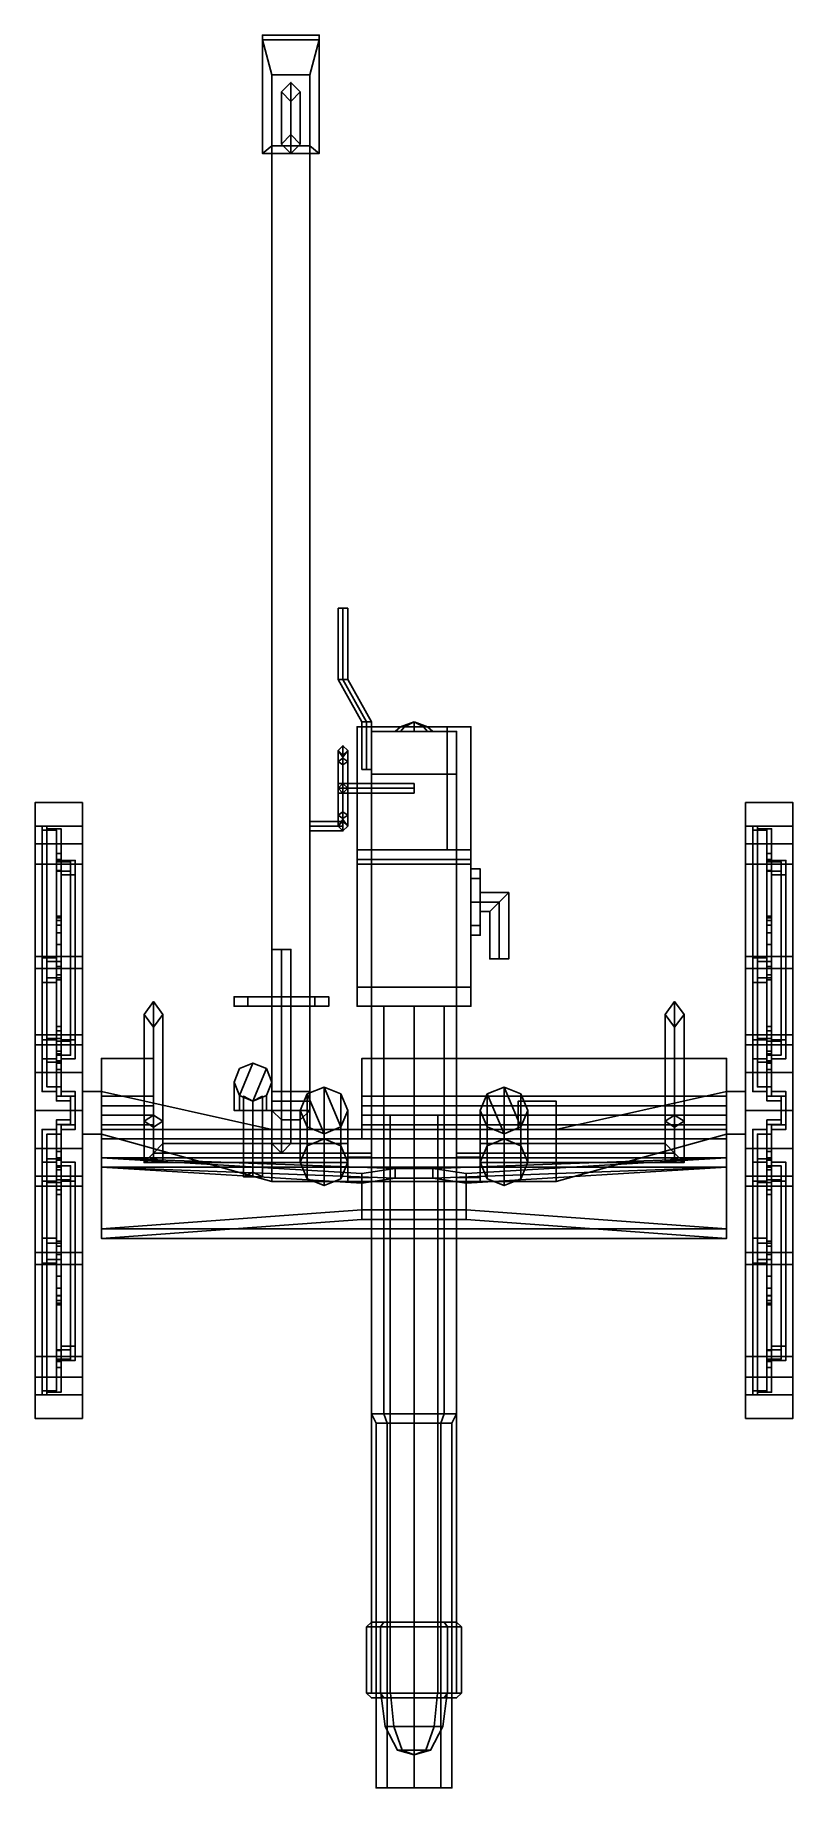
# Model space of a CAD drawing. Header units: millimetres. Extents: x -1 to 0.8, y -11.9 to 2.4.
# Drawn here: x -0.8 to 0.8, y -1.31 to 2.39 of the extents above.
import ezdxf

# ---------------------------------------------------------------- set-up
doc = ezdxf.new("R2010")
doc.units = ezdxf.units.MM
for name, color, linetype in [('gun', 1, 'Continuous'), ('sleeve', 5, 'Continuous'), ('trail', 6, 'Continuous'), ('turret', 2, 'Continuous'), ('w1', 3, 'Continuous'), ('wheels', 2, 'Continuous')]:
    doc.layers.add(name, color=color, linetype=linetype)

msp = doc.modelspace()

# ---------------------------------------------------------------- linework, layer by layer
for points in [[(-0.7, 0.07, 0.71), (-0.7, 0.16, 0.71), (-0.7, 0.16, 0.42), (-0.7, 0.07, 0.42)], [(-0.66, 0.16, 0.42), (-0.7, 0.16, 0.42), (-0.7, 0.16, 0.71), (-0.66, 0.16, 0.71)], [(-0.66, 0.16, 0.71), (-0.7, 0.16, 0.71), (-0.7, 0.07, 0.71), (-0.66, 0.07, 0.71)], [(-0.7, 0.07, 0.42), (-0.7, 0.16, 0.42), (-0.66, 0.16, 0.42), (-0.66, 0.07, 0.42)], [(-0.66, 0.16, 0.42), (-0.66, 0.16, 0.49), (-0.3, 0.08, 0.49), (-0.3, 0.08, 0.42)], [(-0.3, -0.03, 0.49), (-0.3, 0.08, 0.49), (-0.66, 0.16, 0.49), (-0.66, 0.07, 0.49)], [(-0.66, 0.07, 0.54), (-0.66, 0.16, 0.54), (-0.3, 0.08, 0.54), (-0.3, -0.03, 0.54)], [(-0.66, 0.16, 0.54), (-0.66, 0.16, 0.61), (-0.3, 0.08, 0.61), (-0.3, 0.08, 0.54)], [(-0.3, -0.03, 0.61), (-0.3, 0.08, 0.61), (-0.66, 0.16, 0.61), (-0.66, 0.07, 0.61)], [(-0.66, 0.07, 0.42), (-0.66, 0.16, 0.42), (-0.3, 0.08, 0.42), (-0.3, -0.03, 0.42)], [(-0.66, 0.07, 0.61), (-0.66, 0.16, 0.61), (-0.66, 0.16, 0.71), (-0.66, 0.07, 0.71)], [(-0.66, 0.07, 0.49), (-0.66, 0.16, 0.49), (-0.66, 0.16, 0.54), (-0.66, 0.07, 0.54)], [(0.66, 0.16, 0.49), (0.66, 0.16, 0.42), (0.3, 0.08, 0.42), (0.3, 0.08, 0.49)], [(0.3, -0.03, 0.42), (0.3, 0.08, 0.42), (0.66, 0.16, 0.42), (0.66, 0.07, 0.42)], [(0.66, 0.07, 0.49), (0.66, 0.16, 0.49), (0.3, 0.08, 0.49), (0.3, -0.03, 0.49)], [(0.66, 0.07, 0.61), (0.66, 0.16, 0.61), (0.3, 0.08, 0.61), (0.3, -0.03, 0.61)], [(0.66, 0.16, 0.61), (0.66, 0.16, 0.54), (0.3, 0.08, 0.54), (0.3, 0.08, 0.61)], [(0.3, -0.03, 0.54), (0.3, 0.08, 0.54), (0.66, 0.16, 0.54), (0.66, 0.07, 0.54)], [(0.7, 0.16, 0.42), (0.66, 0.16, 0.42), (0.66, 0.16, 0.71), (0.7, 0.16, 0.71)], [(0.7, 0.16, 0.71), (0.66, 0.16, 0.71), (0.66, 0.07, 0.71), (0.7, 0.07, 0.71)], [(0.66, 0.07, 0.42), (0.66, 0.16, 0.42), (0.7, 0.16, 0.42), (0.7, 0.07, 0.42)], [(0.66, 0.07, 0.71), (0.66, 0.16, 0.71), (0.66, 0.16, 0.61), (0.66, 0.07, 0.61)], [(0.66, 0.07, 0.54), (0.66, 0.16, 0.54), (0.66, 0.16, 0.49), (0.66, 0.07, 0.49)], [(0.7, 0.07, 0.42), (0.7, 0.16, 0.42), (0.7, 0.16, 0.71), (0.7, 0.07, 0.71)], [(-0.22, 0.14, 0.53), (-0.22, 0.14, 0.47), (-0.3, 0.14, 0.47), (-0.3, 0.14, 0.53)], [(-0.3, 0.14, 0.53), (-0.3, 0.14, 0.47), (-0.3, 0.08, 0.47), (-0.3, 0.08, 0.53)], [(-0.3, 0.08, 0.47), (-0.3, 0.14, 0.47), (-0.22, 0.14, 0.47), (-0.22, 0.08, 0.47)], [(-0.22, 0.08, 0.53), (-0.22, 0.14, 0.53), (-0.3, 0.14, 0.53), (-0.3, 0.08, 0.53)], [(-0.22, 0.08, 0.47), (-0.22, 0.14, 0.47), (-0.22, 0.14, 0.53), (-0.22, 0.08, 0.53)], [(0.22, 0.08, 0.47), (0.22, 0.14, 0.47), (0.3, 0.14, 0.47), (0.3, 0.08, 0.47)], [(0.3, 0.14, 0.53), (0.3, 0.14, 0.47), (0.22, 0.14, 0.47), (0.22, 0.14, 0.53)], [(0.22, 0.14, 0.53), (0.22, 0.14, 0.47), (0.22, 0.08, 0.47), (0.22, 0.08, 0.53)], [(0.3, 0.08, 0.53), (0.3, 0.14, 0.53), (0.22, 0.14, 0.53), (0.22, 0.08, 0.53)], [(0.3, 0.08, 0.47), (0.3, 0.14, 0.47), (0.3, 0.14, 0.53), (0.3, 0.08, 0.53)], [(-0.3, 0.08, 0.54), (-0.3, 0.08, 0.49), (-0.3, -0.03, 0.49), (-0.3, -0.03, 0.54)], [(0.3, 0.08, 0.61), (0.3, 0.08, 0.42), (-0.3, 0.08, 0.42), (-0.3, 0.08, 0.61)], [(-0.3, -0.03, 0.42), (-0.3, 0.08, 0.42), (0.3, 0.08, 0.42), (0.3, -0.03, 0.42)], [(0.3, -0.03, 0.61), (0.3, 0.08, 0.61), (-0.3, 0.08, 0.61), (-0.3, -0.03, 0.61)], [(0.3, -0.03, 0.49), (0.3, 0.08, 0.49), (0.3, 0.08, 0.54), (0.3, -0.03, 0.54)], [(-0.66, 0.07, 0.71), (-0.7, 0.07, 0.71), (-0.7, 0.07, 0.42), (-0.66, 0.07, 0.42)], [(-0.3, -0.03, 0.42), (-0.3, -0.03, 0.49), (-0.66, 0.07, 0.49), (-0.66, 0.07, 0.42)], [(-0.3, -0.03, 0.54), (-0.3, -0.03, 0.61), (-0.66, 0.07, 0.61), (-0.66, 0.07, 0.54)], [(0.3, -0.03, 0.49), (0.3, -0.03, 0.42), (0.66, 0.07, 0.42), (0.66, 0.07, 0.49)], [(0.3, -0.03, 0.61), (0.3, -0.03, 0.54), (0.66, 0.07, 0.54), (0.66, 0.07, 0.61)], [(0.7, 0.07, 0.71), (0.66, 0.07, 0.71), (0.66, 0.07, 0.42), (0.7, 0.07, 0.42)], [(-0.3, -0.03, 0.61), (-0.3, -0.03, 0.42), (0.3, -0.03, 0.42), (0.3, -0.03, 0.61)]]:
    msp.add_3dface(points)
at = {"layer": 'gun'}
for points in [[(0.12, 0.93, 1.1), (0.07, 0.93, 1.06), (-0.12, 0.93, 1.06), (-0.12, 0.93, 1.1)], [(-0.12, 0.93, 1.1), (-0.12, 0.93, 1.06), (-0.12, 0.67, 1.06), (-0.12, 0.67, 1.1)], [(-0.12, 0.67, 1.06), (-0.12, 0.93, 1.06), (0.07, 0.93, 1.06), (0.07, 0.67, 1.06)], [(0.12, 0.67, 1.1), (0.12, 0.93, 1.1), (-0.12, 0.93, 1.1), (-0.12, 0.67, 1.1)], [(-0.12, 0.93, 0.92), (-0.12, 0.93, 0.87), (-0.12, 0.67, 0.87), (-0.12, 0.67, 0.92)], [(0.07, 0.67, 0.92), (0.07, 0.93, 0.92), (-0.12, 0.93, 0.92), (-0.12, 0.67, 0.92)], [(0.07, 0.93, 0.92), (0.12, 0.93, 0.87), (-0.12, 0.93, 0.87), (-0.12, 0.93, 0.92)], [(-0.12, 0.67, 0.87), (-0.12, 0.93, 0.87), (0.12, 0.93, 0.87), (0.12, 0.67, 0.87)], [(0.12, 0.93, 0.87), (0.07, 0.93, 0.92), (0.07, 0.93, 1.06), (0.12, 0.93, 1.1)], [(0.07, 0.67, 1.06), (0.07, 0.93, 1.06), (0.07, 0.93, 0.92), (0.07, 0.67, 0.92)], [(0.12, 0.67, 0.87), (0.12, 0.93, 0.87), (0.12, 0.93, 1.1), (0.12, 0.67, 1.1)], [(-0.12, 0.64, 1.09), (-0.12, 0.67, 0.87), (-0.12, 0.34, 0.87), (-0.12, 0.38, 1.09)], [(-0.12, 0.34, 0.87), (-0.12, 0.67, 0.87), (0.12, 0.67, 0.87), (0.12, 0.34, 0.87)], [(-0.12, 0.65, 1.1), (-0.12, 0.67, 0.87), (-0.12, 0.67, 0.87), (-0.12, 0.64, 1.09)], [(-0.12, 0.67, 1.1), (-0.12, 0.67, 0.87), (-0.12, 0.67, 0.87), (-0.12, 0.65, 1.1)], [(0.12, 0.65, 1.1), (0.12, 0.67, 1.1), (-0.12, 0.67, 1.1), (-0.12, 0.65, 1.1)], [(0.07, 0.67, 1.06), (0.07, 0.67, 0.92), (-0.12, 0.67, 0.92), (-0.12, 0.67, 1.06)], [(0.12, 0.34, 0.87), (0.12, 0.67, 0.87), (0.12, 0.64, 1.09), (0.12, 0.38, 1.09)], [(0.12, 0.67, 0.87), (0.12, 0.67, 0.87), (0.12, 0.65, 1.1), (0.12, 0.64, 1.09)], [(0.12, 0.67, 0.87), (0.12, 0.67, 0.87), (0.12, 0.67, 1.1), (0.12, 0.65, 1.1)], [(0.12, 0.64, 1.09), (0.12, 0.65, 1.1), (-0.12, 0.65, 1.1), (-0.12, 0.64, 1.09)], [(0.12, 0.38, 1.09), (0.12, 0.64, 1.09), (-0.12, 0.64, 1.09), (-0.12, 0.38, 1.09)], [(0.14, 0.63, 0.98), (0.14, 0.6095, 0.9305), (0.12, 0.6095, 0.9305), (0.12, 0.63, 0.98)], [(0.14, 0.6095, 1.0295), (0.14, 0.63, 0.98), (0.12, 0.63, 0.98), (0.12, 0.6095, 1.0295)], [(0.14, 0.5105, 1.0295), (0.14, 0.63, 0.98), (0.14, 0.6095, 1.0295), (0.14, 0.56, 1.05)], [(0.14, 0.49, 0.98), (0.14, 0.6095, 0.9305), (0.14, 0.63, 0.98), (0.14, 0.5105, 1.0295)], [(0.14, 0.6095, 0.9305), (0.14, 0.56, 0.91), (0.12, 0.56, 0.91), (0.12, 0.6095, 0.9305)], [(0.14, 0.56, 1.05), (0.14, 0.6095, 1.0295), (0.12, 0.6095, 1.0295), (0.12, 0.56, 1.05)], [(0.14, 0.5105, 0.9305), (0.14, 0.56, 0.91), (0.14, 0.6095, 0.9305), (0.14, 0.49, 0.98)], [(0.14, 0.56, 0.91), (0.14, 0.5105, 0.9305), (0.12, 0.5105, 0.9305), (0.12, 0.56, 0.91)], [(0.14, 0.5105, 1.0295), (0.14, 0.56, 1.05), (0.12, 0.56, 1.05), (0.12, 0.5105, 1.0295)], [(0.2, 0.58, 0.98), (0.18, 0.56, 0.96), (0.14, 0.56, 0.96), (0.14, 0.58, 0.98)], [(0.18, 0.56, 1), (0.2, 0.58, 0.98), (0.14, 0.58, 0.98), (0.14, 0.56, 1)], [(0.18, 0.56, 0.96), (0.16, 0.54, 0.98), (0.14, 0.54, 0.98), (0.14, 0.56, 0.96)], [(0.16, 0.54, 0.98), (0.18, 0.56, 1), (0.14, 0.56, 1), (0.14, 0.54, 0.98)], [(0.18, 0.44, 0.96), (0.16, 0.44, 0.98), (0.16, 0.54, 0.98), (0.18, 0.56, 0.96)], [(0.16, 0.44, 0.98), (0.18, 0.44, 1), (0.18, 0.56, 1), (0.16, 0.54, 0.98)], [(0.2, 0.44, 0.98), (0.18, 0.44, 0.96), (0.18, 0.56, 0.96), (0.2, 0.58, 0.98)], [(0.18, 0.44, 1), (0.2, 0.44, 0.98), (0.2, 0.58, 0.98), (0.18, 0.56, 1)], [(0.14, 0.5105, 0.9305), (0.14, 0.49, 0.98), (0.12, 0.49, 0.98), (0.12, 0.5105, 0.9305)], [(0.14, 0.49, 0.98), (0.14, 0.5105, 1.0295), (0.12, 0.5105, 1.0295), (0.12, 0.49, 0.98)], [(0.2, 0.44, 0.98), (0.18, 0.44, 1), (0.16, 0.44, 0.98), (0.18, 0.44, 0.96)], [(-0.12, 0.38, 1.09), (-0.12, 0.34, 0.87), (-0.12, 0.34, 0.87), (-0.12, 0.34, 1.08)], [(0.12, 0.34, 1.08), (0.12, 0.38, 1.09), (-0.12, 0.38, 1.09), (-0.12, 0.34, 1.08)], [(0.12, 0.34, 0.87), (0.12, 0.34, 0.87), (0.12, 0.38, 1.09), (0.12, 0.34, 1.08)], [(-0.12, 0.34, 1.08), (-0.12, 0.34, 0.87), (0.12, 0.34, 0.87), (0.12, 0.34, 1.08)], [(-0.09, -0.52, 0.99), (-0.0636, -0.52, 1.0536), (-0.0636, 0.34, 1.0536), (-0.09, 0.34, 0.99)], [(-0.0636, -0.52, 0.9264), (-0.09, -0.52, 0.99), (-0.09, 0.34, 0.99), (-0.0636, 0.34, 0.9264)], [(-0.0636, -0.52, 1.0536), (0, -0.52, 1.08), (0, 0.34, 1.08), (-0.0636, 0.34, 1.0536)], [(0, -0.52, 0.9), (-0.0636, -0.52, 0.9264), (-0.0636, 0.34, 0.9264), (0, 0.34, 0.9)], [(0, -0.52, 1.08), (0.0636, -0.52, 1.0536), (0.0636, 0.34, 1.0536), (0, 0.34, 1.08)], [(0.0636, -0.52, 0.9264), (0, -0.52, 0.9), (0, 0.34, 0.9), (0.0636, 0.34, 0.9264)], [(0.0636, -0.52, 1.0536), (0.09, -0.52, 0.99), (0.09, 0.34, 0.99), (0.0636, 0.34, 1.0536)], [(0.09, -0.52, 0.99), (0.0636, -0.52, 0.9264), (0.0636, 0.34, 0.9264), (0.09, 0.34, 0.99)], [(-0.09, -0.52, 0.99), (-0.0636, -0.52, 0.9264), (-0.0566, -0.54, 0.9334), (-0.08, -0.54, 0.99)], [(-0.0636, -0.52, 1.0536), (-0.09, -0.52, 0.99), (-0.08, -0.54, 0.99), (-0.0566, -0.54, 1.0466)], [(-0.08, -1.31, 0.99), (-0.0566, -1.31, 1.0466), (-0.0566, -0.54, 1.0466), (-0.08, -0.54, 0.99)], [(-0.0566, -1.31, 0.9334), (-0.08, -1.31, 0.99), (-0.08, -0.54, 0.99), (-0.0566, -0.54, 0.9334)], [(-0.0636, -0.52, 0.9264), (0, -0.52, 0.9), (0, -0.54, 0.91), (-0.0566, -0.54, 0.9334)], [(0, -0.52, 1.08), (-0.0636, -0.52, 1.0536), (-0.0566, -0.54, 1.0466), (0, -0.54, 1.07)], [(-0.0566, -1.31, 1.0466), (0, -1.31, 1.07), (0, -0.54, 1.07), (-0.0566, -0.54, 1.0466)], [(0, -1.31, 0.91), (-0.0566, -1.31, 0.9334), (-0.0566, -0.54, 0.9334), (0, -0.54, 0.91)], [(0, -0.52, 0.9), (0.0636, -0.52, 0.9264), (0.0566, -0.54, 0.9334), (0, -0.54, 0.91)], [(0.0636, -0.52, 1.0536), (0, -0.52, 1.08), (0, -0.54, 1.07), (0.0566, -0.54, 1.0466)], [(0, -1.31, 1.07), (0.0566, -1.31, 1.0466), (0.0566, -0.54, 1.0466), (0, -0.54, 1.07)], [(0.0566, -1.31, 0.9334), (0, -1.31, 0.91), (0, -0.54, 0.91), (0.0566, -0.54, 0.9334)], [(0.0636, -0.52, 0.9264), (0.09, -0.52, 0.99), (0.08, -0.54, 0.99), (0.0566, -0.54, 0.9334)], [(0.09, -0.52, 0.99), (0.0636, -0.52, 1.0536), (0.0566, -0.54, 1.0466), (0.08, -0.54, 0.99)], [(0.0566, -1.31, 1.0466), (0.08, -1.31, 0.99), (0.08, -0.54, 0.99), (0.0566, -0.54, 1.0466)], [(0.08, -1.31, 0.99), (0.0566, -1.31, 0.9334), (0.0566, -0.54, 0.9334), (0.08, -0.54, 0.99)], [(-0.08, -1.31, 0.99), (0.0566, -1.31, 0.9334), (0.08, -1.31, 0.99), (-0.0566, -1.31, 1.0466)], [(-0.0566, -1.31, 0.9334), (0, -1.31, 0.91), (0.0566, -1.31, 0.9334), (-0.08, -1.31, 0.99)], [(-0.0566, -1.31, 1.0466), (0.08, -1.31, 0.99), (0.0566, -1.31, 1.0466), (0, -1.31, 1.07)]]:
    msp.add_3dface(points, dxfattribs=at)
at = {"layer": 'sleeve'}
for points in [[(-0.15, 1.03, 0.85), (-0.16, 1.03, 0.86), (-0.16, 1.18, 0.86), (-0.15, 1.18, 0.85)], [(-0.16, 1.03, 0.86), (-0.15, 1.03, 0.87), (-0.15, 1.18, 0.87), (-0.16, 1.18, 0.86)], [(-0.15, 1.18, 0.87), (-0.14, 1.18, 0.86), (-0.15, 1.18, 0.85), (-0.16, 1.18, 0.86)], [(-0.15, 1.03, 0.87), (-0.14, 1.03, 0.86), (-0.14, 1.18, 0.86), (-0.15, 1.18, 0.87)], [(-0.14, 1.03, 0.86), (-0.15, 1.03, 0.85), (-0.15, 1.18, 0.85), (-0.14, 1.18, 0.86)], [(-0.1, 0.94, 0.85), (-0.11, 0.94, 0.86), (-0.16, 1.03, 0.86), (-0.15, 1.03, 0.85)], [(-0.11, 0.94, 0.86), (-0.1, 0.94, 0.87), (-0.15, 1.03, 0.87), (-0.16, 1.03, 0.86)], [(-0.1, 0.94, 0.87), (-0.09, 0.94, 0.86), (-0.14, 1.03, 0.86), (-0.15, 1.03, 0.87)], [(-0.09, 0.94, 0.86), (-0.1, 0.94, 0.85), (-0.15, 1.03, 0.85), (-0.14, 1.03, 0.86)], [(-0.1, 0.84, 0.85), (-0.11, 0.84, 0.86), (-0.11, 0.94, 0.86), (-0.1, 0.94, 0.85)], [(-0.11, 0.84, 0.86), (-0.1, 0.84, 0.87), (-0.1, 0.94, 0.87), (-0.11, 0.94, 0.86)], [(-0.1, 0.84, 0.87), (-0.09, 0.84, 0.86), (-0.09, 0.94, 0.86), (-0.1, 0.94, 0.87)], [(-0.09, 0.84, 0.86), (-0.1, 0.84, 0.85), (-0.1, 0.94, 0.85), (-0.09, 0.94, 0.86)], [(-0.02, 0.93, 0.8), (-0.0283, 0.92, 0.7917), (-0.04, 0.92, 0.82), (-0.0283, 0.93, 0.82)], [(-0.0283, 0.93, 0.82), (-0.04, 0.92, 0.82), (-0.0283, 0.92, 0.8483), (-0.02, 0.93, 0.84)], [(0, 0.94, 0.82), (-0.02, 0.93, 0.8), (-0.0283, 0.93, 0.82), (0, 0.94, 0.82)], [(0, 0.94, 0.82), (-0.0283, 0.93, 0.82), (-0.02, 0.93, 0.84), (0, 0.94, 0.82)], [(0, 0.93, 0.7917), (0, 0.92, 0.78), (-0.0283, 0.92, 0.7917), (-0.02, 0.93, 0.8)], [(-0.02, 0.93, 0.84), (-0.0283, 0.92, 0.8483), (0, 0.92, 0.86), (0, 0.93, 0.8483)], [(0, 0.94, 0.82), (0, 0.93, 0.7917), (-0.02, 0.93, 0.8), (0, 0.94, 0.82)], [(0, 0.94, 0.82), (-0.02, 0.93, 0.84), (0, 0.93, 0.8483), (0, 0.94, 0.82)], [(0, 0.94, 0.82), (0.0283, 0.93, 0.82), (0.02, 0.93, 0.8), (0, 0.94, 0.82)], [(0, 0.94, 0.82), (0.02, 0.93, 0.8), (0, 0.93, 0.7917), (0, 0.94, 0.82)], [(0, 0.94, 0.82), (0, 0.93, 0.8483), (0.02, 0.93, 0.84), (0, 0.94, 0.82)], [(0, 0.94, 0.82), (0.02, 0.93, 0.84), (0.0283, 0.93, 0.82), (0, 0.94, 0.82)], [(0.02, 0.93, 0.8), (0.0283, 0.92, 0.7917), (0, 0.92, 0.78), (0, 0.93, 0.7917)], [(0, 0.93, 0.8483), (0, 0.92, 0.86), (0.0283, 0.92, 0.8483), (0.02, 0.93, 0.84)], [(0.0283, 0.93, 0.82), (0.04, 0.92, 0.82), (0.0283, 0.92, 0.7917), (0.02, 0.93, 0.8)], [(0.02, 0.93, 0.84), (0.0283, 0.92, 0.8483), (0.04, 0.92, 0.82), (0.0283, 0.93, 0.82)], [(-0.16, 0.88, 0.72), (-0.15, 0.89, 0.72), (-0.15, 0.8636, 0.6564), (-0.16, 0.8566, 0.6634)], [(-0.16, 0.8566, 0.7766), (-0.15, 0.8636, 0.7836), (-0.15, 0.89, 0.72), (-0.16, 0.88, 0.72)], [(-0.15, 0.89, 0.72), (-0.14, 0.88, 0.72), (-0.14, 0.8566, 0.6634), (-0.15, 0.8636, 0.6564)], [(-0.15, 0.8636, 0.7836), (-0.14, 0.8566, 0.7766), (-0.14, 0.88, 0.72), (-0.15, 0.89, 0.72)], [(-0.09, 0.92, 0.87), (-0.09, 0.83, 0.74), (-0.09, -1.11, 0.74), (-0.09, -1.11, 0.87)], [(0.09, 0.11, 0.87), (0.09, 0.92, 0.87), (-0.09, 0.92, 0.87), (-0.09, 0.11, 0.87)], [(-0.09, 0.92, 0.87), (-0.09, 0.92, 0.77), (-0.09, 0.83, 0.74), (-0.09, 0.92, 0.87)], [(0.09, 0.92, 0.87), (0.09, 0.92, 0.77), (-0.09, 0.92, 0.77), (-0.09, 0.92, 0.87)], [(-0.09, 0.83, 0.74), (-0.09, 0.92, 0.77), (0.09, 0.92, 0.77), (0.09, 0.83, 0.74)], [(0.09, -1.11, 0.74), (0.09, 0.83, 0.74), (0.09, 0.92, 0.87), (0.09, -1.11, 0.87)], [(0.09, 0.83, 0.74), (0.09, 0.92, 0.77), (0.09, 0.92, 0.87)], [(-0.16, 0.88, 0.72), (-0.15, 0.8659, 0.71), (-0.15, 0.7341, 0.71), (-0.16, 0.72, 0.72)], [(-0.15, 0.8659, 0.73), (-0.16, 0.88, 0.72), (-0.16, 0.72, 0.72), (-0.15, 0.7341, 0.73)], [(-0.15, 0.87, 0.72), (-0.16, 0.88, 0.72), (-0.16, 0.8566, 0.6634), (-0.15, 0.8495, 0.6705)], [(-0.15, 0.8495, 0.7695), (-0.16, 0.8566, 0.7766), (-0.16, 0.88, 0.72), (-0.15, 0.87, 0.72)], [(-0.16, 0.8566, 0.6634), (-0.15, 0.8636, 0.6564), (-0.15, 0.8, 0.63), (-0.16, 0.8, 0.64)], [(-0.16, 0.8, 0.8), (-0.15, 0.8, 0.81), (-0.15, 0.8636, 0.7836), (-0.16, 0.8566, 0.7766)], [(-0.15, 0.8495, 0.6705), (-0.16, 0.8566, 0.6634), (-0.16, 0.8, 0.64), (-0.15, 0.8, 0.65)], [(-0.15, 0.8, 0.79), (-0.16, 0.8, 0.8), (-0.16, 0.8566, 0.7766), (-0.15, 0.8495, 0.7695)], [(-0.15, 0.8659, 0.71), (-0.14, 0.88, 0.72), (-0.14, 0.72, 0.72), (-0.15, 0.7341, 0.71)], [(-0.14, 0.88, 0.72), (-0.15, 0.8659, 0.73), (-0.15, 0.7341, 0.73), (-0.14, 0.72, 0.72)], [(-0.14, 0.88, 0.72), (-0.15, 0.87, 0.72), (-0.15, 0.8495, 0.6705), (-0.14, 0.8566, 0.6634)], [(-0.14, 0.8566, 0.7766), (-0.15, 0.8495, 0.7695), (-0.15, 0.87, 0.72), (-0.14, 0.88, 0.72)], [(-0.15, 0.8636, 0.6564), (-0.14, 0.8566, 0.6634), (-0.14, 0.8, 0.64), (-0.15, 0.8, 0.63)], [(-0.15, 0.8, 0.81), (-0.14, 0.8, 0.8), (-0.14, 0.8566, 0.7766), (-0.15, 0.8636, 0.7836)], [(-0.14, 0.8566, 0.6634), (-0.15, 0.8495, 0.6705), (-0.15, 0.8, 0.65), (-0.14, 0.8, 0.64)], [(-0.14, 0.8, 0.8), (-0.15, 0.8, 0.79), (-0.15, 0.8495, 0.7695), (-0.14, 0.8566, 0.7766)], [(-0.09, -1.11, 0.74), (-0.09, 0.83, 0.74), (0.09, 0.83, 0.74), (0.09, -1.11, 0.74)], [(-0.15, 0.81, 0.6541), (-0.16, 0.8, 0.64), (-0.16, 0.8, 0.8), (-0.15, 0.81, 0.7859)], [(-0.16, 0.81, 0.72), (-0.16, 0.8, 0.73), (0, 0.8, 0.73), (0, 0.81, 0.72)], [(-0.16, 0.8, 0.71), (-0.16, 0.81, 0.72), (0, 0.81, 0.72), (0, 0.8, 0.71)], [(-0.16, 0.8, 0.64), (-0.15, 0.79, 0.6541), (-0.15, 0.79, 0.7859), (-0.16, 0.8, 0.8)], [(-0.16, 0.8, 0.73), (-0.16, 0.79, 0.72), (0, 0.79, 0.72), (0, 0.8, 0.73)], [(-0.16, 0.79, 0.72), (-0.16, 0.8, 0.71), (0, 0.8, 0.71), (0, 0.79, 0.72)], [(-0.15, 0.8, 0.65), (-0.16, 0.8, 0.64), (-0.16, 0.7434, 0.6634), (-0.15, 0.7505, 0.6705)], [(-0.16, 0.8, 0.64), (-0.15, 0.8, 0.63), (-0.15, 0.7364, 0.6564), (-0.16, 0.7434, 0.6634)], [(-0.15, 0.7505, 0.7695), (-0.16, 0.7434, 0.7766), (-0.16, 0.8, 0.8), (-0.15, 0.8, 0.79)], [(-0.16, 0.7434, 0.7766), (-0.15, 0.7364, 0.7836), (-0.15, 0.8, 0.81), (-0.16, 0.8, 0.8)], [(-0.14, 0.8, 0.64), (-0.15, 0.81, 0.6541), (-0.15, 0.81, 0.7859), (-0.14, 0.8, 0.8)], [(-0.15, 0.79, 0.6541), (-0.14, 0.8, 0.64), (-0.14, 0.8, 0.8), (-0.15, 0.79, 0.7859)], [(-0.14, 0.8, 0.64), (-0.15, 0.8, 0.65), (-0.15, 0.7505, 0.6705), (-0.14, 0.7434, 0.6634)], [(-0.15, 0.8, 0.63), (-0.14, 0.8, 0.64), (-0.14, 0.7434, 0.6634), (-0.15, 0.7364, 0.6564)], [(-0.14, 0.7434, 0.7766), (-0.15, 0.7505, 0.7695), (-0.15, 0.8, 0.79), (-0.14, 0.8, 0.8)], [(-0.15, 0.7364, 0.7836), (-0.14, 0.7434, 0.7766), (-0.14, 0.8, 0.8), (-0.15, 0.8, 0.81)], [(-0.15, 0.7505, 0.6705), (-0.16, 0.7434, 0.6634), (-0.16, 0.72, 0.72), (-0.15, 0.73, 0.72)], [(-0.15, 0.73, 0.72), (-0.16, 0.72, 0.72), (-0.16, 0.7434, 0.7766), (-0.15, 0.7505, 0.7695)], [(-0.16, 0.7434, 0.6634), (-0.15, 0.7364, 0.6564), (-0.15, 0.71, 0.72), (-0.16, 0.72, 0.72)], [(-0.16, 0.72, 0.72), (-0.15, 0.71, 0.72), (-0.15, 0.7364, 0.7836), (-0.16, 0.7434, 0.7766)], [(-0.14, 0.7434, 0.6634), (-0.15, 0.7505, 0.6705), (-0.15, 0.73, 0.72), (-0.14, 0.72, 0.72)], [(-0.14, 0.72, 0.72), (-0.15, 0.73, 0.72), (-0.15, 0.7505, 0.7695), (-0.14, 0.7434, 0.7766)], [(-0.15, 0.7364, 0.6564), (-0.14, 0.7434, 0.6634), (-0.14, 0.72, 0.72), (-0.15, 0.71, 0.72)], [(-0.15, 0.71, 0.72), (-0.14, 0.72, 0.72), (-0.14, 0.7434, 0.7766), (-0.15, 0.7364, 0.7836)], [(-0.22, 0.73, 0.72), (-0.22, 0.72, 0.73), (-0.15, 0.72, 0.73), (-0.15, 0.73, 0.72)], [(-0.22, 0.72, 0.71), (-0.22, 0.73, 0.72), (-0.15, 0.73, 0.72), (-0.15, 0.72, 0.71)], [(-0.22, 0.73, 0.72), (-0.22, 0.72, 0.71), (-0.22, 0.71, 0.72), (-0.22, 0.72, 0.73)], [(-0.22, 0.72, 0.73), (-0.22, 0.71, 0.72), (-0.15, 0.71, 0.72), (-0.15, 0.72, 0.73)], [(-0.22, 0.71, 0.72), (-0.22, 0.72, 0.71), (-0.15, 0.72, 0.71), (-0.15, 0.71, 0.72)], [(-0.05, -1.11, 0.9), (-0.05, 0.11, 0.9), (-0.09, 0.11, 0.87), (-0.09, -1.11, 0.87)], [(0.05, 0.11, 0.9), (0.09, 0.11, 0.87), (-0.09, 0.11, 0.87), (-0.05, 0.11, 0.9)], [(0.05, -1.11, 0.9), (0.05, 0.11, 0.9), (-0.05, 0.11, 0.9), (-0.05, -1.11, 0.9)], [(0.09, -1.11, 0.87), (0.09, 0.11, 0.87), (0.05, 0.11, 0.9), (0.05, -1.11, 0.9)], [(-0.09, -0.96, 0.99), (-0.0636, -0.96, 0.9264), (-0.0707, -0.97, 0.9193), (-0.1, -0.97, 0.99)], [(-0.0636, -0.96, 1.0536), (-0.09, -0.96, 0.99), (-0.1, -0.97, 0.99), (-0.0707, -0.97, 1.0607)], [(-0.0636, -0.96, 0.9264), (0, -0.96, 0.9), (0, -0.97, 0.89), (-0.0707, -0.97, 0.9193)], [(0, -0.96, 1.08), (-0.0636, -0.96, 1.0536), (-0.0707, -0.97, 1.0607), (0, -0.97, 1.09)], [(0, -0.96, 0.9), (0.0636, -0.96, 0.9264), (0.0707, -0.97, 0.9193), (0, -0.97, 0.89)], [(0.0636, -0.96, 1.0536), (0, -0.96, 1.08), (0, -0.97, 1.09), (0.0707, -0.97, 1.0607)], [(0.0636, -0.96, 0.9264), (0.09, -0.96, 0.99), (0.1, -0.97, 0.99), (0.0707, -0.97, 0.9193)], [(0.09, -0.96, 0.99), (0.0636, -0.96, 1.0536), (0.0707, -0.97, 1.0607), (0.1, -0.97, 0.99)], [(-0.1, -1.11, 0.99), (-0.0707, -1.11, 1.0607), (-0.0707, -0.97, 1.0607), (-0.1, -0.97, 0.99)], [(-0.0707, -1.11, 0.9193), (-0.1, -1.11, 0.99), (-0.1, -0.97, 0.99), (-0.0707, -0.97, 0.9193)], [(-0.0707, -1.11, 1.0607), (0, -1.11, 1.09), (0, -0.97, 1.09), (-0.0707, -0.97, 1.0607)], [(0, -1.11, 0.89), (-0.0707, -1.11, 0.9193), (-0.0707, -0.97, 0.9193), (0, -0.97, 0.89)], [(0, -1.11, 1.09), (0.0707, -1.11, 1.0607), (0.0707, -0.97, 1.0607), (0, -0.97, 1.09)], [(0.0707, -1.11, 0.9193), (0, -1.11, 0.89), (0, -0.97, 0.89), (0.0707, -0.97, 0.9193)], [(0.0707, -1.11, 1.0607), (0.1, -1.11, 0.99), (0.1, -0.97, 0.99), (0.0707, -0.97, 1.0607)], [(0.1, -1.11, 0.99), (0.0707, -1.11, 0.9193), (0.0707, -0.97, 0.9193), (0.1, -0.97, 0.99)], [(-0.09, -1.12, 0.99), (-0.0636, -1.12, 1.0536), (-0.0707, -1.11, 1.0607), (-0.1, -1.11, 0.99)], [(-0.0636, -1.12, 0.9264), (-0.09, -1.12, 0.99), (-0.1, -1.11, 0.99), (-0.0707, -1.11, 0.9193)], [(-0.0636, -1.12, 1.0536), (0, -1.12, 1.08), (0, -1.11, 1.09), (-0.0707, -1.11, 1.0607)], [(0, -1.12, 0.9), (-0.0636, -1.12, 0.9264), (-0.0707, -1.11, 0.9193), (0, -1.11, 0.89)], [(-0.0429, -1.18, 0.8629), (-0.0495, -1.11, 0.8695), (-0.07, -1.11, 0.82), (-0.0606, -1.18, 0.82)], [(-0.0606, -1.18, 0.82), (-0.07, -1.11, 0.82), (-0.0495, -1.11, 0.7705), (-0.0429, -1.18, 0.7771)], [(0, -1.18, 0.8806), (0, -1.11, 0.89), (-0.0495, -1.11, 0.8695), (-0.0429, -1.18, 0.8629)], [(-0.0429, -1.18, 0.7771), (-0.0495, -1.11, 0.7705), (0, -1.11, 0.75), (0, -1.18, 0.7594)], [(0.0429, -1.18, 0.8629), (0.0495, -1.11, 0.8695), (0, -1.11, 0.89), (0, -1.18, 0.8806)], [(0, -1.18, 0.7594), (0, -1.11, 0.75), (0.0495, -1.11, 0.7705), (0.0429, -1.18, 0.7771)], [(0, -1.12, 1.08), (0.0636, -1.12, 1.0536), (0.0707, -1.11, 1.0607), (0, -1.11, 1.09)], [(0.0636, -1.12, 0.9264), (0, -1.12, 0.9), (0, -1.11, 0.89), (0.0707, -1.11, 0.9193)], [(0.0606, -1.18, 0.82), (0.07, -1.11, 0.82), (0.0495, -1.11, 0.8695), (0.0429, -1.18, 0.8629)], [(0.0429, -1.18, 0.7771), (0.0495, -1.11, 0.7705), (0.07, -1.11, 0.82), (0.0606, -1.18, 0.82)], [(0.0636, -1.12, 1.0536), (0.09, -1.12, 0.99), (0.1, -1.11, 0.99), (0.0707, -1.11, 1.0607)], [(0.09, -1.12, 0.99), (0.0636, -1.12, 0.9264), (0.0707, -1.11, 0.9193), (0.1, -1.11, 0.99)], [(-0.09, -1.11, 0.87), (-0.09, -1.11, 0.74), (0.09, -1.11, 0.74), (0.09, -1.11, 0.87)], [(-0.05, -1.11, 0.9), (-0.09, -1.11, 0.87), (0.09, -1.11, 0.87), (0.05, -1.11, 0.9)], [(-0.0247, -1.23, 0.8447), (-0.0429, -1.18, 0.8629), (-0.0606, -1.18, 0.82), (-0.035, -1.23, 0.82)], [(-0.035, -1.23, 0.82), (-0.0606, -1.18, 0.82), (-0.0429, -1.18, 0.7771), (-0.0247, -1.23, 0.7953)], [(0, -1.23, 0.855), (0, -1.18, 0.8806), (-0.0429, -1.18, 0.8629), (-0.0247, -1.23, 0.8447)], [(-0.0247, -1.23, 0.7953), (-0.0429, -1.18, 0.7771), (0, -1.18, 0.7594), (0, -1.23, 0.785)], [(0.0247, -1.23, 0.8447), (0.0429, -1.18, 0.8629), (0, -1.18, 0.8806), (0, -1.23, 0.855)], [(0, -1.23, 0.785), (0, -1.18, 0.7594), (0.0429, -1.18, 0.7771), (0.0247, -1.23, 0.7953)], [(0.035, -1.23, 0.82), (0.0606, -1.18, 0.82), (0.0429, -1.18, 0.8629), (0.0247, -1.23, 0.8447)], [(0.0247, -1.23, 0.7953), (0.0429, -1.18, 0.7771), (0.0606, -1.18, 0.82), (0.035, -1.23, 0.82)], [(0, -1.24, 0.82), (-0.0247, -1.23, 0.8447), (-0.035, -1.23, 0.82), (0, -1.24, 0.82)], [(0, -1.24, 0.82), (-0.035, -1.23, 0.82), (-0.0247, -1.23, 0.7953), (0, -1.24, 0.82)], [(0, -1.24, 0.82), (0, -1.23, 0.855), (-0.0247, -1.23, 0.8447), (0, -1.24, 0.82)], [(0, -1.24, 0.82), (-0.0247, -1.23, 0.7953), (0, -1.23, 0.785), (0, -1.24, 0.82)], [(0, -1.24, 0.82), (0.035, -1.23, 0.82), (0.0247, -1.23, 0.8447), (0, -1.24, 0.82)], [(0, -1.24, 0.82), (0.0247, -1.23, 0.8447), (0, -1.23, 0.855), (0, -1.24, 0.82)], [(0, -1.24, 0.82), (0, -1.23, 0.785), (0.0247, -1.23, 0.7953), (0, -1.24, 0.82)], [(0, -1.24, 0.82), (0.0247, -1.23, 0.7953), (0.035, -1.23, 0.82), (0, -1.24, 0.82)]]:
    msp.add_3dface(points, dxfattribs=at)
at = {"layer": 'trail'}
for points in [[(-0.32, 2.14, -0.03), (-0.32, 2.39, 0.13), (-0.2, 2.39, 0.13), (-0.2, 2.14, -0.03)], [(-0.2, 2.38, 0.15), (-0.2, 2.39, 0.13), (-0.32, 2.39, 0.13), (-0.32, 2.38, 0.15)], [(-0.32, 2.38, 0.15), (-0.32, 2.39, 0.13), (-0.32, 2.14, -0.03), (-0.32, 2.14, -0.01)], [(-0.22, 2.3063, 0.1008), (-0.2, 2.38, 0.15), (-0.32, 2.38, 0.15), (-0.3, 2.3063, 0.1008)], [(-0.3, 2.1562, 0.0008), (-0.3, 2.3063, 0.1008), (-0.32, 2.38, 0.15), (-0.32, 2.14, -0.01)], [(-0.2, 2.14, -0.01), (-0.2, 2.38, 0.15), (-0.22, 2.3063, 0.1008), (-0.22, 2.1562, 0.0008)], [(-0.2, 2.14, -0.03), (-0.2, 2.39, 0.13), (-0.2, 2.38, 0.15), (-0.2, 2.14, -0.01)], [(-0.3, 2.3063, 0.1008), (-0.3, 2.1562, 0.0008), (-0.3, 0.16, 0.42), (-0.3, 0.16, 0.58)], [(-0.22, 0.16, 0.58), (-0.22, 2.3063, 0.1008), (-0.3, 2.3063, 0.1008), (-0.3, 0.16, 0.58)], [(-0.22, 0.16, 0.42), (-0.22, 2.1562, 0.0008), (-0.22, 2.3063, 0.1008), (-0.22, 0.16, 0.58)], [(-0.26, 2.29, 0.1), (-0.28, 2.27, 0.1), (-0.28, 2.27, 0.23), (-0.26, 2.29, 0.25)], [(-0.26, 2.29, 0.25), (-0.28, 2.27, 0.23), (-0.28, 2.16, 0.23), (-0.26, 2.18, 0.25)], [(-0.28, 2.27, 0.1), (-0.26, 2.25, 0.1), (-0.26, 2.25, 0.21), (-0.28, 2.27, 0.23)], [(-0.28, 2.27, 0.23), (-0.26, 2.25, 0.21), (-0.26, 2.14, 0.21), (-0.28, 2.16, 0.23)], [(-0.24, 2.27, 0.1), (-0.26, 2.29, 0.1), (-0.26, 2.29, 0.25), (-0.24, 2.27, 0.23)], [(-0.24, 2.27, 0.23), (-0.26, 2.29, 0.25), (-0.26, 2.18, 0.25), (-0.24, 2.16, 0.23)], [(-0.26, 2.25, 0.1), (-0.24, 2.27, 0.1), (-0.24, 2.27, 0.23), (-0.26, 2.25, 0.21)], [(-0.26, 2.25, 0.21), (-0.24, 2.27, 0.23), (-0.24, 2.16, 0.23), (-0.26, 2.14, 0.21)], [(-0.3, 2.1562, 0.0008), (-0.32, 2.14, -0.01), (-0.2, 2.14, -0.01), (-0.22, 2.1562, 0.0008)], [(-0.3, 0.16, 0.42), (-0.3, 2.1562, 0.0008), (-0.22, 2.1562, 0.0008), (-0.22, 0.16, 0.42)], [(-0.26, 2.18, 0.25), (-0.28, 2.16, 0.23), (-0.28, 2.16, 0.36), (-0.26, 2.18, 0.36)], [(-0.26, 2.14, 0.36), (-0.24, 2.16, 0.36), (-0.26, 2.18, 0.36), (-0.28, 2.16, 0.36)], [(-0.28, 2.16, 0.23), (-0.26, 2.14, 0.21), (-0.26, 2.14, 0.36), (-0.28, 2.16, 0.36)], [(-0.24, 2.16, 0.23), (-0.26, 2.18, 0.25), (-0.26, 2.18, 0.36), (-0.24, 2.16, 0.36)], [(-0.26, 2.14, 0.21), (-0.24, 2.16, 0.23), (-0.24, 2.16, 0.36), (-0.26, 2.14, 0.36)], [(-0.32, 2.14, -0.01), (-0.32, 2.14, -0.03), (-0.2, 2.14, -0.03), (-0.2, 2.14, -0.01)], [(-0.3, 0.16, 0.55), (-0.3, 0.16, 0.45), (-0.22, 0.16, 0.45), (-0.22, 0.16, 0.55)], [(-0.3, 0.16, 0.55), (-0.3, 0.12, 0.55), (-0.3, 0.12, 0.58), (-0.3, 0.16, 0.58)], [(-0.22, 0.16, 0.55), (-0.22, 0.12, 0.55), (-0.3, 0.12, 0.55), (-0.3, 0.16, 0.55)], [(-0.3, 0.16, 0.58), (-0.3, 0.12, 0.58), (-0.22, 0.12, 0.58), (-0.22, 0.16, 0.58)], [(-0.3, 0.16, 0.45), (-0.3, 0.12, 0.45), (-0.22, 0.12, 0.45), (-0.22, 0.16, 0.45)], [(-0.3, 0.16, 0.42), (-0.3, 0.12, 0.42), (-0.3, 0.12, 0.45), (-0.3, 0.16, 0.45)], [(-0.22, 0.16, 0.42), (-0.22, 0.12, 0.42), (-0.3, 0.12, 0.42), (-0.3, 0.16, 0.42)], [(-0.22, 0.12, 0.58), (-0.22, 0.12, 0.55), (-0.22, 0.16, 0.55), (-0.22, 0.16, 0.58)], [(-0.22, 0.12, 0.45), (-0.22, 0.12, 0.42), (-0.22, 0.16, 0.42), (-0.22, 0.16, 0.45)], [(-0.3, 0.12, 0.58), (-0.28, 0.1, 0.58), (-0.24, 0.1, 0.58), (-0.22, 0.12, 0.58)], [(-0.3, 0.12, 0.55), (-0.28, 0.1, 0.55), (-0.28, 0.1, 0.58), (-0.3, 0.12, 0.58)], [(-0.22, 0.12, 0.55), (-0.24, 0.1, 0.55), (-0.28, 0.1, 0.55), (-0.3, 0.12, 0.55)], [(-0.3, 0.12, 0.42), (-0.28, 0.1, 0.42), (-0.28, 0.1, 0.45), (-0.3, 0.12, 0.45)], [(-0.22, 0.12, 0.42), (-0.24, 0.1, 0.42), (-0.28, 0.1, 0.42), (-0.3, 0.12, 0.42)], [(-0.3, 0.12, 0.45), (-0.28, 0.1, 0.45), (-0.24, 0.1, 0.45), (-0.22, 0.12, 0.45)], [(-0.24, 0.1, 0.58), (-0.24, 0.1, 0.55), (-0.22, 0.12, 0.55), (-0.22, 0.12, 0.58)], [(-0.24, 0.1, 0.45), (-0.24, 0.1, 0.42), (-0.22, 0.12, 0.42), (-0.22, 0.12, 0.45)], [(-0.28, 0.1, 0.58), (-0.28, 0.1, 0.55), (-0.24, 0.1, 0.55), (-0.24, 0.1, 0.58)], [(-0.28, 0.1, 0.45), (-0.28, 0.1, 0.42), (-0.24, 0.1, 0.42), (-0.24, 0.1, 0.45)]]:
    msp.add_3dface(points, dxfattribs=at)
at = {"layer": 'turret'}
for points in [[(-0.3, 0.36, 0.74), (-0.28, 0.36, 0.76), (-0.28, 0.46, 0.76), (-0.3, 0.46, 0.74)], [(-0.28, 0.36, 0.72), (-0.3, 0.36, 0.74), (-0.3, 0.46, 0.74), (-0.28, 0.46, 0.72)], [(-0.28, 0.46, 0.72), (-0.3, 0.46, 0.74), (-0.28, 0.46, 0.76), (-0.26, 0.46, 0.74)], [(-0.28, 0.36, 0.76), (-0.26, 0.36, 0.74), (-0.26, 0.46, 0.74), (-0.28, 0.46, 0.76)], [(-0.26, 0.36, 0.74), (-0.28, 0.36, 0.72), (-0.28, 0.46, 0.72), (-0.26, 0.46, 0.74)], [(-0.55, 0.35, 0.65), (-0.57, 0.3227, 0.67), (-0.57, 0.0973, 1.29), (-0.55, 0.11, 1.31)], [(-0.55, 0.03, 0.65), (-0.57, 0.01, 0.67), (-0.57, 0.3227, 0.67), (-0.55, 0.35, 0.65)], [(-0.53, 0.3227, 0.67), (-0.55, 0.35, 0.65), (-0.55, 0.11, 1.31), (-0.53, 0.0973, 1.29)], [(-0.53, 0.05, 0.67), (-0.55, 0.03, 0.65), (-0.55, 0.35, 0.65), (-0.53, 0.3227, 0.67)], [(-0.38, 0.34, 0.67), (-0.3507, 0.34, 0.7407), (-0.3507, 0.36, 0.7407), (-0.38, 0.36, 0.67)], [(-0.3507, 0.34, 0.5993), (-0.38, 0.34, 0.67), (-0.38, 0.36, 0.67), (-0.3507, 0.36, 0.5993)], [(-0.3507, 0.36, 0.7407), (-0.18, 0.36, 0.67), (-0.2093, 0.36, 0.5993), (-0.38, 0.36, 0.67)], [(-0.38, 0.36, 0.67), (-0.2093, 0.36, 0.5993), (-0.28, 0.36, 0.57), (-0.3507, 0.36, 0.5993)], [(-0.3507, 0.34, 0.7407), (-0.28, 0.34, 0.77), (-0.28, 0.36, 0.77), (-0.3507, 0.36, 0.7407)], [(-0.28, 0.34, 0.57), (-0.3507, 0.34, 0.5993), (-0.3507, 0.36, 0.5993), (-0.28, 0.36, 0.57)], [(-0.28, 0.36, 0.77), (-0.2093, 0.36, 0.7407), (-0.18, 0.36, 0.67), (-0.3507, 0.36, 0.7407)], [(-0.3, 0.05, 0.67), (-0.28, 0.03, 0.69), (-0.28, 0.36, 0.69), (-0.3, 0.36, 0.67)], [(-0.28, 0.03, 0.65), (-0.3, 0.05, 0.67), (-0.3, 0.36, 0.67), (-0.28, 0.36, 0.65)], [(-0.28, 0.34, 0.77), (-0.2093, 0.34, 0.7407), (-0.2093, 0.36, 0.7407), (-0.28, 0.36, 0.77)], [(-0.2093, 0.34, 0.5993), (-0.28, 0.34, 0.57), (-0.28, 0.36, 0.57), (-0.2093, 0.36, 0.5993)], [(-0.28, 0.03, 0.69), (-0.26, 0.05, 0.67), (-0.26, 0.36, 0.67), (-0.28, 0.36, 0.69)], [(-0.26, 0.05, 0.67), (-0.28, 0.03, 0.65), (-0.28, 0.36, 0.65), (-0.26, 0.36, 0.67)], [(-0.2093, 0.34, 0.7407), (-0.18, 0.34, 0.67), (-0.18, 0.36, 0.67), (-0.2093, 0.36, 0.7407)], [(-0.18, 0.34, 0.67), (-0.2093, 0.34, 0.5993), (-0.2093, 0.36, 0.5993), (-0.18, 0.36, 0.67)], [(0.55, 0.35, 0.65), (0.53, 0.3227, 0.67), (0.53, 0.0973, 1.29), (0.55, 0.11, 1.31)], [(0.55, 0.03, 0.65), (0.53, 0.05, 0.67), (0.53, 0.3227, 0.67), (0.55, 0.35, 0.65)], [(0.57, 0.3227, 0.67), (0.55, 0.35, 0.65), (0.55, 0.11, 1.31), (0.57, 0.0973, 1.29)], [(0.57, 0.01, 0.67), (0.55, 0.03, 0.65), (0.55, 0.35, 0.65), (0.57, 0.3227, 0.67)], [(-0.57, 0.3227, 0.67), (-0.55, 0.2955, 0.69), (-0.55, 0.0845, 1.27), (-0.57, 0.0973, 1.29)], [(-0.57, 0.01, 0.67), (-0.55, 0.03, 0.69), (-0.55, 0.2955, 0.69), (-0.57, 0.3227, 0.67)], [(-0.55, 0.2955, 0.69), (-0.53, 0.3227, 0.67), (-0.53, 0.0973, 1.29), (-0.55, 0.0845, 1.27)], [(-0.55, 0.03, 0.69), (-0.53, 0.05, 0.67), (-0.53, 0.3227, 0.67), (-0.55, 0.2955, 0.69)], [(0.53, 0.3227, 0.67), (0.55, 0.2955, 0.69), (0.55, 0.0845, 1.27), (0.53, 0.0973, 1.29)], [(0.53, 0.05, 0.67), (0.55, 0.03, 0.69), (0.55, 0.2955, 0.69), (0.53, 0.3227, 0.67)], [(0.55, 0.2955, 0.69), (0.57, 0.3227, 0.67), (0.57, 0.0973, 1.29), (0.55, 0.0845, 1.27)], [(0.55, 0.03, 0.69), (0.57, 0.01, 0.67), (0.57, 0.3227, 0.67), (0.55, 0.2955, 0.69)], [(-0.55, 0.23, 1.56), (-0.55, 0.15, 1.51), (-0.66, 0.15, 1.51), (-0.66, 0.23, 1.56)], [(-0.66, 0.23, 1.56), (-0.66, 0.15, 1.51), (-0.66, 0.13, 1.51), (-0.66, 0.23, 1.58)], [(-0.66, 0.23, 1.58), (-0.66, 0.13, 1.51), (-0.55, 0.13, 1.51), (-0.55, 0.23, 1.58)], [(-0.55, 0.23, 1.58), (-0.55, 0.23, 1.56), (-0.66, 0.23, 1.56), (-0.66, 0.23, 1.58)], [(-0.55, 0.13, 1.51), (-0.55, 0.15, 1.51), (-0.55, 0.23, 1.56), (-0.55, 0.23, 1.58)], [(0.66, 0.23, 1.58), (0.66, 0.23, 1.56), (-0.11, 0.23, 1.56), (-0.11, 0.23, 1.58)], [(-0.11, 0.23, 1.58), (-0.11, 0.13, 1.51), (0.66, 0.13, 1.51), (0.66, 0.23, 1.58)], [(0.66, 0.23, 1.56), (0.66, 0.15, 1.51), (-0.11, 0.15, 1.51), (-0.11, 0.23, 1.56)], [(-0.11, 0.23, 1.58), (-0.11, 0.23, 1.56), (-0.11, 0.15, 1.51), (-0.11, 0.13, 1.51)], [(0.66, 0.13, 1.51), (0.66, 0.15, 1.51), (0.66, 0.23, 1.56), (0.66, 0.23, 1.58)], [(-0.34, 0.22, 1.57), (-0.3683, 0.2083, 1.57), (-0.38, 0.18, 1.57), (-0.3683, 0.1517, 1.57)], [(-0.3683, 0.2083, 1.07), (-0.38, 0.18, 1.07), (-0.38, 0.18, 1.57), (-0.3683, 0.2083, 1.57)], [(-0.34, 0.22, 1.07), (-0.3683, 0.2083, 1.07), (-0.3683, 0.2083, 1.57), (-0.34, 0.22, 1.57)], [(-0.3117, 0.2083, 1.57), (-0.34, 0.22, 1.57), (-0.3683, 0.1517, 1.57), (-0.34, 0.14, 1.57)], [(-0.3117, 0.2083, 1.07), (-0.34, 0.22, 1.07), (-0.34, 0.22, 1.57), (-0.3117, 0.2083, 1.57)], [(-0.3, 0.18, 1.57), (-0.3117, 0.2083, 1.57), (-0.34, 0.14, 1.57), (-0.3117, 0.1517, 1.57)], [(-0.3, 0.18, 1.07), (-0.3117, 0.2083, 1.07), (-0.3117, 0.2083, 1.57), (-0.3, 0.18, 1.57)], [(-0.55, 0.15, 1.51), (-0.55, 0.11, 1.47), (-0.66, 0.11, 1.47), (-0.66, 0.15, 1.51)], [(-0.66, 0.15, 1.51), (-0.66, 0.11, 1.47), (-0.66, 0.09, 1.47), (-0.66, 0.13, 1.51)], [(-0.55, 0.09, 1.47), (-0.55, 0.11, 1.47), (-0.55, 0.15, 1.51), (-0.55, 0.13, 1.51)], [(-0.38, 0.18, 1.07), (-0.3683, 0.1517, 1.07), (-0.3683, 0.1517, 1.57), (-0.38, 0.18, 1.57)], [(-0.38, 0.18, 1.51), (-0.3683, 0.1517, 1.4817), (-0.3683, 0.12, 1.4817), (-0.38, 0.12, 1.51)], [(-0.3683, 0.1517, 1.5383), (-0.38, 0.18, 1.51), (-0.38, 0.12, 1.51), (-0.3683, 0.12, 1.5383)], [(-0.3683, 0.1517, 1.07), (-0.34, 0.14, 1.07), (-0.34, 0.14, 1.57), (-0.3683, 0.1517, 1.57)], [(-0.3683, 0.1517, 1.4817), (-0.34, 0.14, 1.47), (-0.34, 0.12, 1.47), (-0.3683, 0.12, 1.4817)], [(-0.34, 0.14, 1.55), (-0.3683, 0.1517, 1.5383), (-0.3683, 0.12, 1.5383), (-0.34, 0.12, 1.55)], [(-0.36, -0.02, 1.13), (-0.34, -0.01, 1.15), (-0.34, 0.14, 1.15), (-0.36, 0.15, 1.13)], [(-0.34, -0.02, 1.11), (-0.36, -0.02, 1.13), (-0.36, 0.15, 1.13), (-0.34, 0.14, 1.11)], [(-0.34, 0.14, 1.07), (-0.3117, 0.1517, 1.07), (-0.3117, 0.1517, 1.57), (-0.34, 0.14, 1.57)], [(-0.34, 0.14, 1.47), (-0.3117, 0.1517, 1.4817), (-0.3117, 0.12, 1.4817), (-0.34, 0.12, 1.47)], [(-0.3117, 0.1517, 1.5383), (-0.34, 0.14, 1.55), (-0.34, 0.12, 1.55), (-0.3117, 0.12, 1.5383)], [(-0.34, -0.01, 1.15), (-0.32, -0.02, 1.13), (-0.32, 0.15, 1.13), (-0.34, 0.14, 1.15)], [(-0.32, -0.02, 1.13), (-0.34, -0.02, 1.11), (-0.34, 0.14, 1.11), (-0.32, 0.15, 1.13)], [(-0.3117, 0.1517, 1.07), (-0.3, 0.18, 1.07), (-0.3, 0.18, 1.57), (-0.3117, 0.1517, 1.57)], [(-0.3117, 0.1517, 1.4817), (-0.3, 0.18, 1.51), (-0.3, 0.12, 1.51), (-0.3117, 0.12, 1.4817)], [(-0.3, 0.18, 1.51), (-0.3117, 0.1517, 1.5383), (-0.3117, 0.12, 1.5383), (-0.3, 0.12, 1.51)], [(-0.2254, 0.0454, 0.7334), (-0.24, 0.0106, 0.7396), (-0.24, 0.12, 1.36), (-0.2254, 0.1548, 1.3539)], [(-0.19, 0.0708, 1.3687), (-0.2254, 0.1548, 1.3539), (-0.24, 0.12, 1.36), (-0.2254, 0.0852, 1.3661)], [(-0.19, 0.0598, 0.7309), (-0.2254, 0.0454, 0.7334), (-0.2254, 0.1548, 1.3539), (-0.19, 0.1692, 1.3513)], [(-0.1546, 0.0852, 1.3661), (-0.19, 0.1692, 1.3513), (-0.2254, 0.1548, 1.3539), (-0.19, 0.0708, 1.3687)], [(-0.1546, 0.0454, 0.7334), (-0.19, 0.0598, 0.7309), (-0.19, 0.1692, 1.3513), (-0.1546, 0.1548, 1.3539)], [(-0.14, 0.12, 1.36), (-0.1546, 0.1548, 1.3539), (-0.19, 0.1692, 1.3513), (-0.1546, 0.0852, 1.3661)], [(-0.14, 0.0106, 0.7396), (-0.1546, 0.0454, 0.7334), (-0.1546, 0.1548, 1.3539), (-0.14, 0.12, 1.36)], [(0.66, 0.15, 1.51), (0.66, 0.11, 1.47), (-0.11, 0.11, 1.47), (-0.11, 0.15, 1.51)], [(-0.11, 0.13, 1.51), (-0.11, 0.15, 1.51), (-0.11, 0.11, 1.47), (-0.11, 0.09, 1.47)], [(0.1546, 0.0454, 0.7334), (0.14, 0.0106, 0.7396), (0.14, 0.12, 1.36), (0.1546, 0.1548, 1.3539)], [(0.19, 0.0708, 1.3687), (0.1546, 0.1548, 1.3539), (0.14, 0.12, 1.36), (0.1546, 0.0852, 1.3661)], [(0.19, 0.0598, 0.7309), (0.1546, 0.0454, 0.7334), (0.1546, 0.1548, 1.3539), (0.19, 0.1692, 1.3513)], [(0.2254, 0.0852, 1.3661), (0.19, 0.1692, 1.3513), (0.1546, 0.1548, 1.3539), (0.19, 0.0708, 1.3687)], [(0.2254, 0.0454, 0.7334), (0.19, 0.0598, 0.7309), (0.19, 0.1692, 1.3513), (0.2254, 0.1548, 1.3539)], [(0.24, 0.12, 1.36), (0.2254, 0.1548, 1.3539), (0.19, 0.1692, 1.3513), (0.2254, 0.0852, 1.3661)], [(0.24, 0.0106, 0.7396), (0.2254, 0.0454, 0.7334), (0.2254, 0.1548, 1.3539), (0.24, 0.12, 1.36)], [(0.66, 0.09, 1.47), (0.66, 0.11, 1.47), (0.66, 0.15, 1.51), (0.66, 0.13, 1.51)], [(-0.66, 0.13, 1.51), (-0.66, 0.09, 1.47), (-0.55, 0.09, 1.47), (-0.55, 0.13, 1.51)], [(-0.3, 0.12, 1.51), (-0.3683, 0.12, 1.5383), (-0.38, 0.12, 1.51), (-0.3117, 0.12, 1.4817)], [(-0.3117, 0.12, 1.4817), (-0.38, 0.12, 1.51), (-0.3683, 0.12, 1.4817), (-0.34, 0.12, 1.47)], [(-0.3117, 0.12, 1.5383), (-0.34, 0.12, 1.55), (-0.3683, 0.12, 1.5383), (-0.3, 0.12, 1.51)], [(-0.24, 0.0106, 0.7396), (-0.2254, -0.0242, 0.7457), (-0.2254, 0.0852, 1.3661), (-0.24, 0.12, 1.36)], [(-0.1546, -0.0242, 0.7457), (-0.14, 0.0106, 0.7396), (-0.14, 0.12, 1.36), (-0.1546, 0.0852, 1.3661)], [(-0.11, 0.13, 1.51), (-0.11, 0.09, 1.47), (0.66, 0.09, 1.47), (0.66, 0.13, 1.51)], [(0.14, 0.0106, 0.7396), (0.1546, -0.0242, 0.7457), (0.1546, 0.0852, 1.3661), (0.14, 0.12, 1.36)], [(0.2254, -0.0242, 0.7457), (0.24, 0.0106, 0.7396), (0.24, 0.12, 1.36), (0.2254, 0.0852, 1.3661)], [(-0.55, 0.11, 1.47), (-0.55, 0.08, 1.43), (-0.66, 0.08, 1.43), (-0.66, 0.11, 1.47)], [(-0.66, 0.11, 1.47), (-0.66, 0.08, 1.43), (-0.66, 0.06, 1.43), (-0.66, 0.09, 1.47)], [(-0.66, 0.09, 1.47), (-0.66, 0.06, 1.43), (-0.55, 0.06, 1.43), (-0.55, 0.09, 1.47)], [(0.66, 0.08, 1.43), (0.66, 0.02, 1.31), (-0.66, 0.02, 1.31), (-0.66, 0.08, 1.43)], [(-0.66, 0.08, 1.43), (-0.66, 0.02, 1.31), (-0.66, 0, 1.31), (-0.66, 0.06, 1.43)], [(-0.57, 0.01, 1.29), (-0.55, 0.02, 1.31), (-0.55, 0.11, 1.31), (-0.57, 0.0973, 1.29)], [(-0.55, 0.01, 1.27), (-0.57, 0.01, 1.29), (-0.57, 0.0973, 1.29), (-0.55, 0.0845, 1.27)], [(-0.55, 0.06, 1.43), (-0.55, 0.08, 1.43), (-0.55, 0.11, 1.47), (-0.55, 0.09, 1.47)], [(-0.55, 0.02, 1.31), (-0.53, 0.01, 1.29), (-0.53, 0.0973, 1.29), (-0.55, 0.11, 1.31)], [(-0.53, 0.01, 1.29), (-0.55, 0.01, 1.27), (-0.55, 0.0845, 1.27), (-0.53, 0.0973, 1.29)], [(-0.11, 0.06, 1.43), (-0.11, 0.08, 1.43), (-0.55, 0.08, 1.43), (-0.55, 0.06, 1.43)], [(-0.2254, -0.0242, 0.7457), (-0.19, -0.0386, 0.7483), (-0.19, 0.0708, 1.3687), (-0.2254, 0.0852, 1.3661)], [(-0.19, -0.0386, 0.7483), (-0.1546, -0.0242, 0.7457), (-0.1546, 0.0852, 1.3661), (-0.19, 0.0708, 1.3687)], [(-0.09, 0.03, 0.75), (-0.09, 0.08, 0.64), (-0.14, 0.08, 0.64), (-0.14, 0.03, 0.75)], [(-0.14, 0.03, 0.75), (-0.14, 0.08, 0.64), (-0.14, -0.03, 0.61), (-0.14, -0.03, 0.75)], [(-0.14, 0.08, 0.64), (-0.14, 0.08, 0.61), (-0.14, -0.03, 0.61)], [(0.14, 0.08, 0.64), (0.14, 0.08, 0.61), (-0.14, 0.08, 0.61), (-0.14, 0.08, 0.64)], [(-0.14, -0.03, 0.61), (-0.14, 0.08, 0.61), (0.14, 0.08, 0.61), (0.14, -0.03, 0.61)], [(0.66, 0.11, 1.47), (0.66, 0.08, 1.43), (-0.11, 0.08, 1.43), (-0.11, 0.11, 1.47)], [(-0.11, 0.09, 1.47), (-0.11, 0.11, 1.47), (-0.11, 0.08, 1.43), (-0.11, 0.06, 1.43)], [(-0.11, 0.09, 1.47), (-0.11, 0.06, 1.43), (0.66, 0.06, 1.43), (0.66, 0.09, 1.47)], [(-0.09, -0.03, 0.64), (-0.09, 0.08, 0.64), (-0.09, 0.03, 0.75), (-0.09, -0.03, 0.75)], [(0.09, -0.03, 0.64), (0.09, 0.08, 0.64), (-0.09, 0.08, 0.64), (-0.09, -0.03, 0.64)], [(0.09, 0.03, 0.75), (0.09, 0.08, 0.64), (0.09, -0.03, 0.64), (0.09, -0.03, 0.75)], [(0.14, 0.03, 0.75), (0.14, 0.08, 0.64), (0.09, 0.08, 0.64), (0.09, 0.03, 0.75)], [(0.14, -0.03, 0.61), (0.14, 0.08, 0.61), (0.14, 0.08, 0.64), (0.14, -0.03, 0.61)], [(0.14, -0.03, 0.61), (0.14, 0.08, 0.64), (0.14, 0.03, 0.75), (0.14, -0.03, 0.75)], [(0.1546, -0.0242, 0.7457), (0.19, -0.0386, 0.7483), (0.19, 0.0708, 1.3687), (0.1546, 0.0852, 1.3661)], [(0.19, -0.0386, 0.7483), (0.2254, -0.0242, 0.7457), (0.2254, 0.0852, 1.3661), (0.19, 0.0708, 1.3687)], [(0.53, 0.01, 1.29), (0.55, 0.02, 1.31), (0.55, 0.11, 1.31), (0.53, 0.0973, 1.29)], [(0.55, 0.01, 1.27), (0.53, 0.01, 1.29), (0.53, 0.0973, 1.29), (0.55, 0.0845, 1.27)], [(0.55, 0.02, 1.31), (0.57, 0.01, 1.29), (0.57, 0.0973, 1.29), (0.55, 0.11, 1.31)], [(0.57, 0.01, 1.29), (0.55, 0.01, 1.27), (0.55, 0.0845, 1.27), (0.57, 0.0973, 1.29)], [(0.66, 0.06, 1.43), (0.66, 0.08, 1.43), (0.66, 0.11, 1.47), (0.66, 0.09, 1.47)], [(0.66, 0, 1.31), (0.66, 0.02, 1.31), (0.66, 0.08, 1.43), (0.66, 0.06, 1.43)], [(-0.66, 0.06, 1.43), (-0.66, 0, 1.31), (0.66, 0, 1.31), (0.66, 0.06, 1.43)], [(-0.14, 0.03, 0.69), (-0.14, 0.05, 0.67), (-0.53, 0.05, 0.67), (-0.55, 0.03, 0.69)], [(-0.14, 0.05, 0.67), (-0.14, 0.03, 0.65), (-0.55, 0.03, 0.65), (-0.53, 0.05, 0.67)], [(0.14, 0.03, 0.65), (0.14, 0.05, 0.67), (0.53, 0.05, 0.67), (0.55, 0.03, 0.65)], [(0.14, 0.05, 0.67), (0.14, 0.03, 0.69), (0.55, 0.03, 0.69), (0.53, 0.05, 0.67)], [(-0.66, 0.02, 1.31), (-0.66, -0.13, 0.45), (-0.66, -0.15, 0.45), (-0.66, 0, 1.31)], [(-0.11, -0.0131, 1.12), (-0.11, -0.0899, 0.68), (-0.66, -0.13, 0.45), (-0.66, 0.02, 1.31)], [(0.66, 0.02, 1.31), (0.04, -0.0027, 1.18), (-0.04, -0.0027, 1.18), (-0.66, 0.02, 1.31)], [(-0.04, -0.0027, 1.18), (-0.11, -0.0131, 1.12), (-0.11, -0.0131, 1.12), (-0.66, 0.02, 1.31)], [(-0.66, 0, 1.31), (-0.66, -0.15, 0.45), (-0.11, -0.1099, 0.68), (-0.11, -0.0331, 1.12)], [(-0.66, 0, 1.31), (-0.04, -0.0227, 1.18), (0.04, -0.0227, 1.18), (0.66, 0, 1.31)], [(-0.66, 0, 1.31), (-0.66, 0, 1.31), (-0.11, -0.0331, 1.12), (-0.04, -0.0227, 1.18)], [(-0.14, 0.01, 0.67), (-0.14, 0.03, 0.69), (-0.55, 0.03, 0.69), (-0.57, 0.01, 0.67)], [(-0.14, 0.03, 0.65), (-0.14, 0.01, 0.67), (-0.57, 0.01, 0.67), (-0.55, 0.03, 0.65)], [(-0.14, 0.03, 0.75), (-0.14, 0.0212, 0.7712), (-0.09, 0.0212, 0.7712), (-0.09, 0.03, 0.75)], [(-0.14, 0.0212, 0.7712), (-0.14, 0.03, 0.75), (-0.14, -0.03, 0.75), (-0.14, -0.0212, 0.7712)], [(-0.14, 0.0212, 0.7712), (-0.14, 0, 0.78), (-0.09, 0, 0.78), (-0.09, 0.0212, 0.7712)], [(-0.14, 0, 0.78), (-0.14, 0.0212, 0.7712), (-0.14, -0.0212, 0.7712), (-0.14, 0, 0.78)], [(-0.14, 0, 0.78), (-0.14, -0.0212, 0.7712), (-0.09, -0.0212, 0.7712), (-0.09, 0, 0.78)], [(0.66, 0.02, 1.31), (0.11, -0.0131, 1.12), (0.11, -0.0131, 1.12), (0.04, -0.0027, 1.18)], [(0.09, 0.03, 0.75), (0.09, 0.0212, 0.7712), (0.14, 0.0212, 0.7712), (0.14, 0.03, 0.75)], [(0.09, 0.0212, 0.7712), (0.09, 0, 0.78), (0.14, 0, 0.78), (0.14, 0.0212, 0.7712)], [(0.66, -0.13, 0.45), (0.11, -0.0899, 0.68), (0.11, -0.0131, 1.12), (0.66, 0.02, 1.31)], [(0.14, -0.03, 0.75), (0.14, 0.03, 0.75), (0.14, 0.0212, 0.7712), (0.14, -0.0212, 0.7712)], [(0.14, 0.01, 0.67), (0.14, 0.03, 0.65), (0.55, 0.03, 0.65), (0.57, 0.01, 0.67)], [(0.14, 0.03, 0.69), (0.14, 0.01, 0.67), (0.57, 0.01, 0.67), (0.55, 0.03, 0.69)], [(0.14, -0.0212, 0.7712), (0.14, 0.0212, 0.7712), (0.14, 0, 0.78)], [(0.66, -0.15, 0.45), (0.66, -0.13, 0.45), (0.66, 0.02, 1.31), (0.66, 0, 1.31)], [(-0.14, -0.0212, 0.7712), (-0.14, -0.03, 0.75), (-0.09, -0.03, 0.75), (-0.09, -0.0212, 0.7712)], [(-0.14, -0.03, 0.75), (-0.14, -0.03, 0.61), (-0.09, -0.03, 0.64), (-0.09, -0.03, 0.75)], [(-0.09, -0.03, 0.64), (-0.14, -0.03, 0.61), (0.14, -0.03, 0.61), (0.09, -0.03, 0.64)], [(-0.11, -0.0331, 1.12), (-0.11, -0.0131, 1.12), (-0.04, -0.0027, 1.18), (-0.04, -0.0227, 1.18)], [(-0.11, -0.1099, 0.68), (-0.11, -0.0899, 0.68), (-0.11, -0.0131, 1.12), (-0.11, -0.0331, 1.12)], [(-0.04, -0.0227, 1.18), (-0.04, -0.0027, 1.18), (0.04, -0.0027, 1.18), (0.04, -0.0227, 1.18)], [(0.04, -0.0227, 1.18), (0.04, -0.0227, 1.18), (0.11, -0.0331, 1.12), (0.66, 0, 1.31)], [(0.04, -0.0227, 1.18), (0.04, -0.0027, 1.18), (0.11, -0.0131, 1.12), (0.11, -0.0331, 1.12)], [(0.09, 0, 0.78), (0.09, -0.0212, 0.7712), (0.14, -0.0212, 0.7712), (0.14, 0, 0.78)], [(0.09, -0.0212, 0.7712), (0.09, -0.03, 0.75), (0.14, -0.03, 0.75), (0.14, -0.0212, 0.7712)], [(0.09, -0.03, 0.75), (0.09, -0.03, 0.64), (0.14, -0.03, 0.61), (0.14, -0.03, 0.75)], [(0.11, -0.1099, 0.68), (0.66, -0.15, 0.45), (0.66, 0, 1.31), (0.11, -0.0331, 1.12)], [(0.11, -0.0331, 1.12), (0.11, -0.0131, 1.12), (0.11, -0.0899, 0.68), (0.11, -0.1099, 0.68)], [(0.11, -0.0899, 0.68), (0.66, -0.13, 0.45), (-0.66, -0.13, 0.45), (-0.11, -0.0899, 0.68)], [(-0.11, -0.1099, 0.68), (-0.66, -0.15, 0.45), (0.66, -0.15, 0.45), (0.11, -0.1099, 0.68)], [(0.11, -0.1099, 0.68), (0.11, -0.0899, 0.68), (-0.11, -0.0899, 0.68), (-0.11, -0.1099, 0.68)], [(-0.66, -0.15, 0.45), (-0.66, -0.13, 0.45), (0.66, -0.13, 0.45), (0.66, -0.15, 0.45)]]:
    msp.add_3dface(points, dxfattribs=at)
at = {"layer": 'w1'}
for points in [[(-0.785, 0.28, 0.65), (-0.785, 0.2693, 0.69), (-0.785, 0.7119, 0.6802), (-0.785, 0.72, 0.65)], [(-0.785, 0.2693, 0.61), (-0.785, 0.28, 0.65), (-0.785, 0.72, 0.65), (-0.785, 0.7119, 0.6198)], [(-0.785, 0.7119, 0.6802), (-0.785, 0.2693, 0.6898), (-0.755, 0.2693, 0.69), (-0.755, 0.7119, 0.6802)], [(-0.755, 0.7119, 0.6198), (-0.755, 0.2693, 0.61), (-0.785, 0.2693, 0.61), (-0.785, 0.7119, 0.6198)], [(-0.775, 0.72, 0.65), (-0.775, 0.28, 0.65), (-0.775, 0.2719, 0.6199), (-0.775, 0.7146, 0.6299)], [(-0.775, 0.7146, 0.6701), (-0.775, 0.272, 0.6799), (-0.775, 0.28, 0.65), (-0.775, 0.72, 0.65)], [(-0.775, 0.7146, 0.6299), (-0.775, 0.2719, 0.6199), (-0.745, 0.272, 0.6201), (-0.745, 0.7146, 0.6299)], [(-0.745, 0.7146, 0.6701), (-0.745, 0.272, 0.6799), (-0.775, 0.272, 0.6799), (-0.775, 0.7146, 0.6701)], [(-0.755, 0.6471, 0.5502), (-0.755, 0.5212, 0.5632), (-0.755, 0.2693, 0.61), (-0.755, 0.7119, 0.6198)], [(-0.755, 0.6626, 0.5305), (-0.755, 0.6471, 0.5502), (-0.755, 0.6471, 0.5502), (-0.755, 0.7119, 0.6198)], [(-0.755, 0.6477, 0.3802), (-0.755, 0.6496, 0.4822), (-0.755, 0.6626, 0.5305), (-0.755, 0.7119, 0.6198)], [(-0.755, 0.7119, 0.6802), (-0.755, 0.6626, 0.7695), (-0.755, 0.6496, 0.8178), (-0.755, 0.6477, 0.9198)], [(-0.755, 0.7119, 0.6802), (-0.755, 0.2693, 0.69), (-0.755, 0.5212, 0.7368), (-0.755, 0.6471, 0.7498)], [(-0.755, 0.7119, 0.6802), (-0.755, 0.6471, 0.7498), (-0.755, 0.6471, 0.7498), (-0.755, 0.6626, 0.7695)], [(-0.745, 0.7119, 0.6802), (-0.745, 0.2693, 0.69), (-0.745, 0.272, 0.6799), (-0.745, 0.7146, 0.6701)], [(-0.745, 0.7146, 0.6299), (-0.745, 0.272, 0.6201), (-0.745, 0.2693, 0.61), (-0.745, 0.7119, 0.6198)], [(0.715, 0.28, 0.65), (0.715, 0.2693, 0.69), (0.715, 0.7119, 0.6802), (0.715, 0.72, 0.65)], [(0.715, 0.2693, 0.61), (0.715, 0.28, 0.65), (0.715, 0.72, 0.65), (0.715, 0.7119, 0.6198)], [(0.715, 0.7119, 0.6802), (0.715, 0.2693, 0.6898), (0.745, 0.2693, 0.69), (0.745, 0.7119, 0.6802)], [(0.745, 0.7119, 0.6198), (0.745, 0.2693, 0.61), (0.715, 0.2693, 0.61), (0.715, 0.7119, 0.6198)], [(0.725, 0.72, 0.65), (0.725, 0.28, 0.65), (0.725, 0.2719, 0.6199), (0.725, 0.7146, 0.6299)], [(0.725, 0.7146, 0.6701), (0.725, 0.272, 0.6799), (0.725, 0.28, 0.65), (0.725, 0.72, 0.65)], [(0.725, 0.7146, 0.6299), (0.725, 0.2719, 0.6199), (0.755, 0.272, 0.6201), (0.755, 0.7146, 0.6299)], [(0.755, 0.7146, 0.6701), (0.755, 0.272, 0.6799), (0.725, 0.272, 0.6799), (0.725, 0.7146, 0.6701)], [(0.745, 0.6471, 0.5502), (0.745, 0.5212, 0.5632), (0.745, 0.2693, 0.61), (0.745, 0.7119, 0.6198)], [(0.745, 0.6626, 0.5305), (0.745, 0.6471, 0.5502), (0.745, 0.6471, 0.5502), (0.745, 0.7119, 0.6198)], [(0.745, 0.6477, 0.3802), (0.745, 0.6496, 0.4822), (0.745, 0.6626, 0.5305), (0.745, 0.7119, 0.6198)], [(0.745, 0.7119, 0.6802), (0.745, 0.2693, 0.69), (0.745, 0.5212, 0.7368), (0.745, 0.6471, 0.7498)], [(0.745, 0.7119, 0.6802), (0.745, 0.6626, 0.7695), (0.745, 0.6496, 0.8178), (0.745, 0.6477, 0.9198)], [(0.745, 0.7119, 0.6802), (0.745, 0.6471, 0.7498), (0.745, 0.6471, 0.7498), (0.745, 0.6626, 0.7695)], [(0.755, 0.7119, 0.6802), (0.755, 0.2693, 0.69), (0.755, 0.272, 0.6799), (0.755, 0.7146, 0.6701)], [(0.755, 0.7146, 0.6299), (0.755, 0.272, 0.6201), (0.755, 0.2693, 0.61), (0.755, 0.7119, 0.6198)], [(-0.755, 0.6477, 0.3802), (-0.755, 0.6264, 0.4729), (-0.755, 0.6264, 0.4729), (-0.755, 0.6496, 0.4822)], [(-0.755, 0.6496, 0.8178), (-0.755, 0.6264, 0.8271), (-0.755, 0.6264, 0.8271), (-0.755, 0.6477, 0.9198)], [(-0.755, 0.6477, 0.3802), (-0.755, 0.2693, 0.61), (-0.755, 0.5109, 0.5246), (-0.755, 0.6264, 0.4729)], [(-0.755, 0.6264, 0.8271), (-0.755, 0.5109, 0.7754), (-0.755, 0.2693, 0.69), (-0.755, 0.6477, 0.9198)], [(0.745, 0.6477, 0.3802), (0.745, 0.6264, 0.4729), (0.745, 0.6264, 0.4729), (0.745, 0.6496, 0.4822)], [(0.745, 0.6496, 0.8178), (0.745, 0.6264, 0.8271), (0.745, 0.6264, 0.8271), (0.745, 0.6477, 0.9198)], [(0.745, 0.6477, 0.3802), (0.745, 0.2693, 0.61), (0.745, 0.5109, 0.5246), (0.745, 0.6264, 0.4729)], [(0.745, 0.6264, 0.8271), (0.745, 0.5109, 0.7754), (0.745, 0.2693, 0.69), (0.745, 0.6477, 0.9198)], [(-0.755, 0.5266, 0.3), (-0.755, 0.4241, 0.3742), (-0.755, 0.2293, 0.5407), (-0.755, 0.6175, 0.3279)], [(-0.755, 0.5301, 0.2752), (-0.755, 0.5266, 0.3), (-0.755, 0.5266, 0.3), (-0.755, 0.6175, 0.3279)], [(-0.755, 0.4421, 0.1525), (-0.755, 0.4948, 0.2399), (-0.755, 0.5301, 0.2752), (-0.755, 0.6175, 0.3279)], [(-0.755, 0.6175, 0.9721), (-0.755, 0.5301, 1.0248), (-0.755, 0.4948, 1.0601), (-0.755, 0.4421, 1.1475)], [(-0.755, 0.6175, 0.9721), (-0.755, 0.2293, 0.7593), (-0.755, 0.4241, 0.9258), (-0.755, 0.5266, 1)], [(-0.755, 0.6175, 0.9721), (-0.755, 0.5266, 1), (-0.755, 0.5266, 1), (-0.755, 0.5301, 1.0248)], [(0.745, 0.5266, 0.3), (0.745, 0.4241, 0.3742), (0.745, 0.2293, 0.5407), (0.745, 0.6175, 0.3279)], [(0.745, 0.5301, 0.2752), (0.745, 0.5266, 0.3), (0.745, 0.5266, 0.3), (0.745, 0.6175, 0.3279)], [(0.745, 0.4421, 0.1525), (0.745, 0.4948, 0.2399), (0.745, 0.5301, 0.2752), (0.745, 0.6175, 0.3279)], [(0.745, 0.6175, 0.9721), (0.745, 0.2293, 0.7593), (0.745, 0.4241, 0.9258), (0.745, 0.5266, 1)], [(0.745, 0.6175, 0.9721), (0.745, 0.5266, 1), (0.745, 0.5266, 1), (0.745, 0.5301, 1.0248)], [(0.745, 0.6175, 0.9721), (0.745, 0.5301, 1.0248), (0.745, 0.4948, 1.0601), (0.745, 0.4421, 1.1475)], [(-0.755, 0.5112, 0.5452), (-0.755, 0.2693, 0.61), (-0.755, 0.2693, 0.61), (-0.755, 0.5212, 0.5632)], [(-0.755, 0.5212, 0.7368), (-0.755, 0.2693, 0.69), (-0.755, 0.2693, 0.69), (-0.755, 0.5112, 0.7548)], [(0.745, 0.5112, 0.5452), (0.745, 0.2693, 0.61), (0.745, 0.2693, 0.61), (0.745, 0.5212, 0.5632)], [(0.745, 0.5212, 0.7368), (0.745, 0.2693, 0.69), (0.745, 0.2693, 0.69), (0.745, 0.5112, 0.7548)], [(-0.755, 0.5109, 0.5246), (-0.755, 0.2693, 0.61), (-0.755, 0.2693, 0.61), (-0.755, 0.5112, 0.5452)], [(-0.755, 0.5112, 0.7548), (-0.755, 0.2693, 0.69), (-0.755, 0.2693, 0.69), (-0.755, 0.5108, 0.7754)], [(-0.755, 0.4421, 0.1525), (-0.755, 0.47, 0.2434), (-0.755, 0.47, 0.2434), (-0.755, 0.4948, 0.2399)], [(-0.755, 0.4948, 1.0601), (-0.755, 0.47, 1.0566), (-0.755, 0.47, 1.0566), (-0.755, 0.4421, 1.1475)], [(0.745, 0.5109, 0.5246), (0.745, 0.2693, 0.61), (0.745, 0.2693, 0.61), (0.745, 0.5112, 0.5452)], [(0.745, 0.5112, 0.7548), (0.745, 0.2693, 0.69), (0.745, 0.2693, 0.69), (0.745, 0.5108, 0.7754)], [(0.745, 0.4421, 0.1525), (0.745, 0.47, 0.2434), (0.745, 0.47, 0.2434), (0.745, 0.4948, 0.2399)], [(0.745, 0.4948, 1.0601), (0.745, 0.47, 1.0566), (0.745, 0.47, 1.0566), (0.745, 0.4421, 1.1475)], [(-0.755, 0.4421, 0.1525), (-0.755, 0.2293, 0.5407), (-0.755, 0.3958, 0.3459), (-0.755, 0.47, 0.2434)], [(-0.755, 0.47, 1.0566), (-0.755, 0.3958, 0.9541), (-0.755, 0.2293, 0.7593), (-0.755, 0.4421, 1.1475)], [(0.745, 0.4421, 0.1525), (0.745, 0.2293, 0.5407), (0.745, 0.3958, 0.3459), (0.745, 0.47, 0.2434)], [(0.745, 0.47, 1.0566), (0.745, 0.3958, 0.9541), (0.745, 0.2293, 0.7593), (0.745, 0.4421, 1.1475)], [(-0.785, 0.2, 0.5114), (-0.785, 0.2293, 0.5407), (-0.785, 0.4421, 0.1525), (-0.785, 0.42, 0.1304)], [(-0.785, 0.4421, 0.1525), (-0.785, 0.2291, 0.5406), (-0.755, 0.2293, 0.5407), (-0.755, 0.4421, 0.1525)], [(-0.755, 0.4421, 1.1475), (-0.755, 0.2293, 0.7593), (-0.785, 0.2293, 0.7593), (-0.785, 0.4421, 1.1475)], [(-0.785, 0.2293, 0.7593), (-0.785, 0.2, 0.7886), (-0.785, 0.42, 1.1696), (-0.785, 0.4421, 1.1475)], [(-0.785, 0.16, 0.5007), (-0.785, 0.2, 0.5114), (-0.785, 0.42, 0.1304), (-0.785, 0.3898, 0.1223)], [(-0.785, 0.2, 0.7886), (-0.785, 0.16, 0.7993), (-0.785, 0.3898, 1.1777), (-0.785, 0.42, 1.1696)], [(-0.775, 0.4347, 0.1451), (-0.775, 0.2219, 0.5334), (-0.775, 0.2, 0.5114), (-0.775, 0.42, 0.1304)], [(-0.745, 0.4347, 0.1451), (-0.745, 0.2219, 0.5334), (-0.775, 0.2219, 0.5334), (-0.775, 0.4347, 0.1451)], [(-0.775, 0.42, 1.1696), (-0.775, 0.2, 0.7886), (-0.775, 0.2221, 0.7665), (-0.775, 0.4347, 1.1549)], [(-0.775, 0.4347, 1.1549), (-0.775, 0.2221, 0.7665), (-0.745, 0.2219, 0.7666), (-0.745, 0.4347, 1.1549)], [(-0.775, 0.42, 0.1304), (-0.775, 0.2, 0.5114), (-0.775, 0.1699, 0.5034), (-0.775, 0.3999, 0.125)], [(-0.775, 0.3999, 1.175), (-0.775, 0.1701, 0.7966), (-0.775, 0.2, 0.7886), (-0.775, 0.42, 1.1696)], [(-0.755, 0.4241, 0.9258), (-0.755, 0.2293, 0.7593), (-0.755, 0.2293, 0.7593), (-0.755, 0.4064, 0.9364)], [(-0.755, 0.4064, 0.3636), (-0.755, 0.2293, 0.5407), (-0.755, 0.2293, 0.5407), (-0.755, 0.424, 0.3743)], [(-0.745, 0.4421, 0.1525), (-0.745, 0.2293, 0.5407), (-0.745, 0.2219, 0.5334), (-0.745, 0.4347, 0.1451)], [(-0.745, 0.4347, 1.1549), (-0.745, 0.2219, 0.7666), (-0.745, 0.2293, 0.7593), (-0.745, 0.4421, 1.1475)], [(0.715, 0.4421, 0.1525), (0.715, 0.2291, 0.5406), (0.745, 0.2293, 0.5407), (0.745, 0.4421, 0.1525)], [(0.715, 0.2, 0.5114), (0.715, 0.2293, 0.5407), (0.715, 0.4421, 0.1525), (0.715, 0.42, 0.1304)], [(0.745, 0.4421, 1.1475), (0.745, 0.2293, 0.7593), (0.715, 0.2293, 0.7593), (0.715, 0.4421, 1.1475)], [(0.715, 0.2293, 0.7593), (0.715, 0.2, 0.7886), (0.715, 0.42, 1.1696), (0.715, 0.4421, 1.1475)], [(0.715, 0.16, 0.5007), (0.715, 0.2, 0.5114), (0.715, 0.42, 0.1304), (0.715, 0.3898, 0.1223)], [(0.715, 0.2, 0.7886), (0.715, 0.16, 0.7993), (0.715, 0.3898, 1.1777), (0.715, 0.42, 1.1696)], [(0.725, 0.4347, 0.1451), (0.725, 0.2219, 0.5334), (0.725, 0.2, 0.5114), (0.725, 0.42, 0.1304)], [(0.755, 0.4347, 0.1451), (0.755, 0.2219, 0.5334), (0.725, 0.2219, 0.5334), (0.725, 0.4347, 0.1451)], [(0.725, 0.42, 1.1696), (0.725, 0.2, 0.7886), (0.725, 0.2221, 0.7665), (0.725, 0.4347, 1.1549)], [(0.725, 0.4347, 1.1549), (0.725, 0.2221, 0.7665), (0.755, 0.2219, 0.7666), (0.755, 0.4347, 1.1549)], [(0.725, 0.42, 0.1304), (0.725, 0.2, 0.5114), (0.725, 0.1699, 0.5034), (0.725, 0.3999, 0.125)], [(0.725, 0.3999, 1.175), (0.725, 0.1701, 0.7966), (0.725, 0.2, 0.7886), (0.725, 0.42, 1.1696)], [(0.745, 0.4241, 0.9258), (0.745, 0.2293, 0.7593), (0.745, 0.2293, 0.7593), (0.745, 0.4064, 0.9364)], [(0.745, 0.4064, 0.3636), (0.745, 0.2293, 0.5407), (0.745, 0.2293, 0.5407), (0.745, 0.424, 0.3743)], [(0.755, 0.4421, 0.1525), (0.755, 0.2293, 0.5407), (0.755, 0.2219, 0.5334), (0.755, 0.4347, 0.1451)], [(0.755, 0.4347, 1.1549), (0.755, 0.2219, 0.7666), (0.755, 0.2293, 0.7593), (0.755, 0.4421, 1.1475)], [(-0.755, 0.3898, 0.1223), (-0.755, 0.16, 0.5007), (-0.785, 0.16, 0.5007), (-0.785, 0.3898, 0.1223)], [(-0.785, 0.3898, 1.1777), (-0.785, 0.1602, 0.7992), (-0.755, 0.16, 0.7993), (-0.755, 0.3898, 1.1777)], [(-0.775, 0.3999, 0.125), (-0.775, 0.1699, 0.5034), (-0.745, 0.1701, 0.5034), (-0.745, 0.3999, 0.125)], [(-0.745, 0.3999, 1.175), (-0.745, 0.1701, 0.7966), (-0.775, 0.1701, 0.7966), (-0.775, 0.3999, 1.175)], [(-0.755, 0.3958, 0.3459), (-0.755, 0.2293, 0.5407), (-0.755, 0.2293, 0.5407), (-0.755, 0.4064, 0.3636)], [(-0.755, 0.4064, 0.9364), (-0.755, 0.2293, 0.7593), (-0.755, 0.2293, 0.7593), (-0.755, 0.3957, 0.954)], [(-0.755, 0.2971, 0.1436), (-0.755, 0.2454, 0.2591), (-0.755, 0.16, 0.5007), (-0.755, 0.3898, 0.1223)], [(-0.755, 0.2878, 0.1204), (-0.755, 0.2971, 0.1436), (-0.755, 0.2971, 0.1436), (-0.755, 0.3898, 0.1223)], [(-0.755, 0.1502, 0.0581), (-0.755, 0.2395, 0.1074), (-0.755, 0.2878, 0.1204), (-0.755, 0.3898, 0.1223)], [(-0.755, 0.3898, 1.1777), (-0.755, 0.16, 0.7993), (-0.755, 0.2454, 1.0409), (-0.755, 0.2971, 1.1564)], [(-0.755, 0.3898, 1.1777), (-0.755, 0.2971, 1.1564), (-0.755, 0.2971, 1.1564), (-0.755, 0.2878, 1.1796)], [(-0.755, 0.3898, 1.1777), (-0.755, 0.2878, 1.1796), (-0.755, 0.2395, 1.1926), (-0.755, 0.1502, 1.2419)], [(-0.745, 0.3999, 0.125), (-0.745, 0.1701, 0.5034), (-0.745, 0.16, 0.5007), (-0.745, 0.3898, 0.1223)], [(-0.745, 0.3898, 1.1777), (-0.745, 0.16, 0.7993), (-0.745, 0.1701, 0.7966), (-0.745, 0.3999, 1.175)], [(0.745, 0.3898, 0.1223), (0.745, 0.16, 0.5007), (0.715, 0.16, 0.5007), (0.715, 0.3898, 0.1223)], [(0.715, 0.3898, 1.1777), (0.715, 0.1602, 0.7992), (0.745, 0.16, 0.7993), (0.745, 0.3898, 1.1777)], [(0.725, 0.3999, 0.125), (0.725, 0.1699, 0.5034), (0.755, 0.1701, 0.5034), (0.755, 0.3999, 0.125)], [(0.755, 0.3999, 1.175), (0.755, 0.1701, 0.7966), (0.725, 0.1701, 0.7966), (0.725, 0.3999, 1.175)], [(0.745, 0.3958, 0.3459), (0.745, 0.2293, 0.5407), (0.745, 0.2293, 0.5407), (0.745, 0.4064, 0.3636)], [(0.745, 0.4064, 0.9364), (0.745, 0.2293, 0.7593), (0.745, 0.2293, 0.7593), (0.745, 0.3957, 0.954)], [(0.745, 0.3898, 1.1777), (0.745, 0.16, 0.7993), (0.745, 0.2454, 1.0409), (0.745, 0.2971, 1.1564)], [(0.745, 0.3898, 1.1777), (0.745, 0.2971, 1.1564), (0.745, 0.2971, 1.1564), (0.745, 0.2878, 1.1796)], [(0.745, 0.3898, 1.1777), (0.745, 0.2878, 1.1796), (0.745, 0.2395, 1.1926), (0.745, 0.1502, 1.2419)], [(0.745, 0.2971, 0.1436), (0.745, 0.2454, 0.2591), (0.745, 0.16, 0.5007), (0.745, 0.3898, 0.1223)], [(0.745, 0.2878, 0.1204), (0.745, 0.2971, 0.1436), (0.745, 0.2971, 0.1436), (0.745, 0.3898, 0.1223)], [(0.745, 0.1502, 0.0581), (0.745, 0.2395, 0.1074), (0.745, 0.2878, 0.1204), (0.745, 0.3898, 0.1223)], [(0.755, 0.3999, 0.125), (0.755, 0.1701, 0.5034), (0.755, 0.16, 0.5007), (0.755, 0.3898, 0.1223)], [(0.755, 0.3898, 1.1777), (0.755, 0.16, 0.7993), (0.755, 0.1701, 0.7966), (0.755, 0.3999, 1.175)], [(-0.755, 0.2248, 0.2588), (-0.755, 0.16, 0.5007), (-0.755, 0.16, 0.5007), (-0.755, 0.2454, 0.2592)], [(-0.755, 0.2454, 1.0409), (-0.755, 0.16, 0.7993), (-0.755, 0.16, 0.7993), (-0.755, 0.2248, 1.0412)], [(-0.755, 0.1502, 0.0581), (-0.755, 0.2198, 0.1229), (-0.755, 0.2198, 0.1229), (-0.755, 0.2395, 0.1074)], [(-0.755, 0.2395, 1.1926), (-0.755, 0.2198, 1.1771), (-0.755, 0.2198, 1.1771), (-0.755, 0.1502, 1.2419)], [(-0.755, 0.2068, 0.2488), (-0.755, 0.16, 0.5007), (-0.755, 0.16, 0.5007), (-0.755, 0.2248, 0.2588)], [(-0.755, 0.2248, 1.0412), (-0.755, 0.16, 0.7993), (-0.755, 0.16, 0.7993), (-0.755, 0.2068, 1.0512)], [(0.745, 0.2454, 1.0409), (0.745, 0.16, 0.7993), (0.745, 0.16, 0.7993), (0.745, 0.2248, 1.0412)], [(0.745, 0.2248, 0.2588), (0.745, 0.16, 0.5007), (0.745, 0.16, 0.5007), (0.745, 0.2454, 0.2592)], [(0.745, 0.2395, 1.1926), (0.745, 0.2198, 1.1771), (0.745, 0.2198, 1.1771), (0.745, 0.1502, 1.2419)], [(0.745, 0.1502, 0.0581), (0.745, 0.2198, 0.1229), (0.745, 0.2198, 0.1229), (0.745, 0.2395, 0.1074)], [(0.745, 0.2248, 1.0412), (0.745, 0.16, 0.7993), (0.745, 0.16, 0.7993), (0.745, 0.2068, 1.0512)], [(0.745, 0.2068, 0.2488), (0.745, 0.16, 0.5007), (0.745, 0.16, 0.5007), (0.745, 0.2248, 0.2588)], [(-0.755, 0.1502, 0.0581), (-0.755, 0.16, 0.5007), (-0.755, 0.2068, 0.2488), (-0.755, 0.2198, 0.1229)], [(-0.755, 0.2198, 1.1771), (-0.755, 0.2068, 1.0512), (-0.755, 0.16, 0.7993), (-0.755, 0.1502, 1.2419)], [(0.745, 0.2198, 1.1771), (0.745, 0.2068, 1.0512), (0.745, 0.16, 0.7993), (0.745, 0.1502, 1.2419)], [(0.745, 0.1502, 0.0581), (0.745, 0.16, 0.5007), (0.745, 0.2068, 0.2488), (0.745, 0.2198, 0.1229)], [(-0.785, -0.1498, 0.1223), (-0.785, 0.0798, 0.5008), (-0.755, 0.08, 0.5007), (-0.755, -0.1498, 0.1223)], [(-0.785, 0.04, 0.5114), (-0.785, 0.08, 0.5007), (-0.785, -0.1498, 0.1223), (-0.785, -0.18, 0.1304)], [(-0.785, 0.08, 0.7993), (-0.785, 0.04, 0.7886), (-0.785, -0.18, 1.1696), (-0.785, -0.1498, 1.1777)], [(-0.755, -0.1498, 1.1777), (-0.755, 0.08, 0.7993), (-0.785, 0.08, 0.7993), (-0.785, -0.1498, 1.1777)], [(-0.755, 0.0202, 0.1229), (-0.755, 0.0332, 0.2488), (-0.755, 0.08, 0.5007), (-0.755, 0.0898, 0.0581)], [(-0.755, 0.0005, 0.1074), (-0.755, 0.0202, 0.1229), (-0.755, 0.0202, 0.1229), (-0.755, 0.0898, 0.0581)], [(-0.755, -0.1498, 0.1223), (-0.755, -0.0478, 0.1204), (-0.755, 0.0005, 0.1074), (-0.755, 0.0898, 0.0581)], [(-0.755, 0.0898, 1.2419), (-0.755, 0.08, 0.7993), (-0.755, 0.0332, 1.0512), (-0.755, 0.0202, 1.1771)], [(-0.755, 0.0898, 1.2419), (-0.755, 0.0005, 1.1926), (-0.755, -0.0478, 1.1796), (-0.755, -0.1498, 1.1777)], [(-0.755, 0.0898, 1.2419), (-0.755, 0.0202, 1.1771), (-0.755, 0.0202, 1.1771), (-0.755, 0.0005, 1.1926)], [(-0.755, -0.1498, 0.1223), (-0.755, 0.08, 0.5007), (-0.755, -0.0054, 0.2591), (-0.755, -0.0571, 0.1436)], [(-0.755, 0.0152, 0.2588), (-0.755, 0.08, 0.5007), (-0.755, 0.08, 0.5007), (-0.755, 0.0332, 0.2488)], [(-0.755, -0.0054, 0.2591), (-0.755, 0.08, 0.5007), (-0.755, 0.08, 0.5007), (-0.755, 0.0152, 0.2588)], [(-0.755, -0.0571, 1.1564), (-0.755, -0.0054, 1.0409), (-0.755, 0.08, 0.7993), (-0.755, -0.1498, 1.1777)], [(-0.755, 0.0152, 1.0412), (-0.755, 0.08, 0.7993), (-0.755, 0.08, 0.7993), (-0.755, -0.0054, 1.0408)], [(-0.755, 0.0332, 1.0512), (-0.755, 0.08, 0.7993), (-0.755, 0.08, 0.7993), (-0.755, 0.0152, 1.0412)], [(-0.745, -0.1498, 0.1223), (-0.745, 0.08, 0.5007), (-0.745, 0.0699, 0.5034), (-0.745, -0.1599, 0.125)], [(-0.745, -0.1599, 1.175), (-0.745, 0.0699, 0.7966), (-0.745, 0.08, 0.7993), (-0.745, -0.1498, 1.1777)], [(0.745, -0.1498, 1.1777), (0.745, 0.08, 0.7993), (0.715, 0.08, 0.7993), (0.715, -0.1498, 1.1777)], [(0.715, 0.08, 0.7993), (0.715, 0.04, 0.7886), (0.715, -0.18, 1.1696), (0.715, -0.1498, 1.1777)], [(0.715, -0.1498, 0.1223), (0.715, 0.0798, 0.5008), (0.745, 0.08, 0.5007), (0.745, -0.1498, 0.1223)], [(0.715, 0.04, 0.5114), (0.715, 0.08, 0.5007), (0.715, -0.1498, 0.1223), (0.715, -0.18, 0.1304)], [(0.745, 0.0898, 1.2419), (0.745, 0.0005, 1.1926), (0.745, -0.0478, 1.1796), (0.745, -0.1498, 1.1777)], [(0.745, 0.0898, 1.2419), (0.745, 0.0202, 1.1771), (0.745, 0.0202, 1.1771), (0.745, 0.0005, 1.1926)], [(0.745, 0.0898, 1.2419), (0.745, 0.08, 0.7993), (0.745, 0.0332, 1.0512), (0.745, 0.0202, 1.1771)], [(0.745, 0.0202, 0.1229), (0.745, 0.0332, 0.2488), (0.745, 0.08, 0.5007), (0.745, 0.0898, 0.0581)], [(0.745, 0.0005, 0.1074), (0.745, 0.0202, 0.1229), (0.745, 0.0202, 0.1229), (0.745, 0.0898, 0.0581)], [(0.745, -0.1498, 0.1223), (0.745, -0.0478, 0.1204), (0.745, 0.0005, 0.1074), (0.745, 0.0898, 0.0581)], [(0.745, -0.0571, 1.1564), (0.745, -0.0054, 1.0409), (0.745, 0.08, 0.7993), (0.745, -0.1498, 1.1777)], [(0.745, 0.0152, 1.0412), (0.745, 0.08, 0.7993), (0.745, 0.08, 0.7993), (0.745, -0.0054, 1.0408)], [(0.745, 0.0332, 1.0512), (0.745, 0.08, 0.7993), (0.745, 0.08, 0.7993), (0.745, 0.0152, 1.0412)], [(0.745, -0.1498, 0.1223), (0.745, 0.08, 0.5007), (0.745, -0.0054, 0.2591), (0.745, -0.0571, 0.1436)], [(0.745, 0.0152, 0.2588), (0.745, 0.08, 0.5007), (0.745, 0.08, 0.5007), (0.745, 0.0332, 0.2488)], [(0.745, -0.0054, 0.2591), (0.745, 0.08, 0.5007), (0.745, 0.08, 0.5007), (0.745, 0.0152, 0.2588)], [(0.755, -0.1599, 1.175), (0.755, 0.0699, 0.7966), (0.755, 0.08, 0.7993), (0.755, -0.1498, 1.1777)], [(0.755, -0.1498, 0.1223), (0.755, 0.08, 0.5007), (0.755, 0.0699, 0.5034), (0.755, -0.1599, 0.125)], [(-0.785, 0.0107, 0.5407), (-0.785, 0.04, 0.5114), (-0.785, -0.18, 0.1304), (-0.785, -0.2021, 0.1525)], [(-0.785, 0.04, 0.7886), (-0.785, 0.0107, 0.7593), (-0.785, -0.2021, 1.1475), (-0.785, -0.18, 1.1696)], [(-0.775, -0.1599, 1.175), (-0.775, 0.0701, 0.7966), (-0.745, 0.0699, 0.7966), (-0.745, -0.1599, 1.175)], [(-0.775, -0.18, 1.1696), (-0.775, 0.04, 0.7886), (-0.775, 0.0701, 0.7966), (-0.775, -0.1599, 1.175)], [(-0.775, -0.1599, 0.125), (-0.775, 0.0699, 0.5034), (-0.775, 0.04, 0.5114), (-0.775, -0.18, 0.1304)], [(-0.745, -0.1599, 0.125), (-0.745, 0.0699, 0.5034), (-0.775, 0.0699, 0.5034), (-0.775, -0.1599, 0.125)], [(-0.775, -0.18, 0.1304), (-0.775, 0.04, 0.5114), (-0.775, 0.0179, 0.5335), (-0.775, -0.1947, 0.1451)], [(-0.775, -0.1947, 1.1549), (-0.775, 0.0181, 0.7666), (-0.775, 0.04, 0.7886), (-0.775, -0.18, 1.1696)], [(0.715, 0.04, 0.7886), (0.715, 0.0107, 0.7593), (0.715, -0.2021, 1.1475), (0.715, -0.18, 1.1696)], [(0.715, 0.0107, 0.5407), (0.715, 0.04, 0.5114), (0.715, -0.18, 0.1304), (0.715, -0.2021, 0.1525)], [(0.725, -0.1599, 1.175), (0.725, 0.0701, 0.7966), (0.755, 0.0699, 0.7966), (0.755, -0.1599, 1.175)], [(0.725, -0.18, 1.1696), (0.725, 0.04, 0.7886), (0.725, 0.0701, 0.7966), (0.725, -0.1599, 1.175)], [(0.725, -0.1599, 0.125), (0.725, 0.0699, 0.5034), (0.725, 0.04, 0.5114), (0.725, -0.18, 0.1304)], [(0.755, -0.1599, 0.125), (0.755, 0.0699, 0.5034), (0.725, 0.0699, 0.5034), (0.725, -0.1599, 0.125)], [(0.725, -0.1947, 1.1549), (0.725, 0.0181, 0.7666), (0.725, 0.04, 0.7886), (0.725, -0.18, 1.1696)], [(0.725, -0.18, 0.1304), (0.725, 0.04, 0.5114), (0.725, 0.0179, 0.5335), (0.725, -0.1947, 0.1451)], [(-0.785, -0.2021, 1.1475), (-0.785, 0.0109, 0.7594), (-0.755, 0.0107, 0.7593), (-0.755, -0.2021, 1.1475)], [(-0.755, -0.2021, 0.1525), (-0.755, 0.0107, 0.5407), (-0.785, 0.0107, 0.5407), (-0.785, -0.2021, 0.1525)], [(-0.775, -0.1947, 0.1451), (-0.775, 0.0179, 0.5335), (-0.745, 0.0181, 0.5334), (-0.745, -0.1947, 0.1451)], [(-0.745, -0.1947, 1.1549), (-0.745, 0.0181, 0.7666), (-0.775, 0.0181, 0.7666), (-0.775, -0.1947, 1.1549)], [(-0.755, -0.1664, 0.3636), (-0.755, 0.0107, 0.5407), (-0.755, 0.0107, 0.5407), (-0.755, -0.1557, 0.346)], [(-0.755, -0.3775, 0.3279), (-0.755, 0.0107, 0.5407), (-0.755, -0.1841, 0.3742), (-0.755, -0.2866, 0.3)], [(-0.755, -0.23, 0.2434), (-0.755, -0.1558, 0.3459), (-0.755, 0.0107, 0.5407), (-0.755, -0.2021, 0.1525)], [(-0.755, -0.1841, 0.3742), (-0.755, 0.0107, 0.5407), (-0.755, 0.0107, 0.5407), (-0.755, -0.1664, 0.3636)], [(-0.755, -0.2021, 1.1475), (-0.755, 0.0107, 0.7593), (-0.755, -0.1558, 0.9541), (-0.755, -0.23, 1.0566)], [(-0.755, -0.2866, 1), (-0.755, -0.1841, 0.9258), (-0.755, 0.0107, 0.7593), (-0.755, -0.3775, 0.9721)], [(-0.755, -0.1664, 0.9364), (-0.755, 0.0107, 0.7593), (-0.755, 0.0107, 0.7593), (-0.755, -0.184, 0.9257)], [(-0.755, -0.1558, 0.9541), (-0.755, 0.0107, 0.7593), (-0.755, 0.0107, 0.7593), (-0.755, -0.1664, 0.9364)], [(-0.745, -0.1947, 0.1451), (-0.745, 0.0181, 0.5334), (-0.745, 0.0107, 0.5407), (-0.745, -0.2021, 0.1525)], [(-0.745, -0.2021, 1.1475), (-0.745, 0.0107, 0.7593), (-0.745, 0.0181, 0.7666), (-0.745, -0.1947, 1.1549)], [(0.715, -0.2021, 1.1475), (0.715, 0.0109, 0.7594), (0.745, 0.0107, 0.7593), (0.745, -0.2021, 1.1475)], [(0.745, -0.2021, 0.1525), (0.745, 0.0107, 0.5407), (0.715, 0.0107, 0.5407), (0.715, -0.2021, 0.1525)], [(0.755, -0.1947, 1.1549), (0.755, 0.0181, 0.7666), (0.725, 0.0181, 0.7666), (0.725, -0.1947, 1.1549)], [(0.725, -0.1947, 0.1451), (0.725, 0.0179, 0.5335), (0.755, 0.0181, 0.5334), (0.755, -0.1947, 0.1451)], [(0.745, -0.2866, 1), (0.745, -0.1841, 0.9258), (0.745, 0.0107, 0.7593), (0.745, -0.3775, 0.9721)], [(0.745, -0.2021, 1.1475), (0.745, 0.0107, 0.7593), (0.745, -0.1558, 0.9541), (0.745, -0.23, 1.0566)], [(0.745, -0.1664, 0.9364), (0.745, 0.0107, 0.7593), (0.745, 0.0107, 0.7593), (0.745, -0.184, 0.9257)], [(0.745, -0.1558, 0.9541), (0.745, 0.0107, 0.7593), (0.745, 0.0107, 0.7593), (0.745, -0.1664, 0.9364)], [(0.745, -0.1841, 0.3742), (0.745, 0.0107, 0.5407), (0.745, 0.0107, 0.5407), (0.745, -0.1664, 0.3636)], [(0.745, -0.1664, 0.3636), (0.745, 0.0107, 0.5407), (0.745, 0.0107, 0.5407), (0.745, -0.1557, 0.346)], [(0.745, -0.3775, 0.3279), (0.745, 0.0107, 0.5407), (0.745, -0.1841, 0.3742), (0.745, -0.2866, 0.3)], [(0.745, -0.23, 0.2434), (0.745, -0.1558, 0.3459), (0.745, 0.0107, 0.5407), (0.745, -0.2021, 0.1525)], [(0.755, -0.2021, 1.1475), (0.755, 0.0107, 0.7593), (0.755, 0.0181, 0.7666), (0.755, -0.1947, 1.1549)], [(0.755, -0.1947, 0.1451), (0.755, 0.0181, 0.5334), (0.755, 0.0107, 0.5407), (0.755, -0.2021, 0.1525)], [(-0.785, -0.4719, 0.6198), (-0.785, -0.0293, 0.6102), (-0.755, -0.0293, 0.61), (-0.755, -0.4719, 0.6198)], [(-0.755, -0.4719, 0.6802), (-0.755, -0.0293, 0.69), (-0.785, -0.0293, 0.69), (-0.785, -0.4719, 0.6802)], [(-0.785, -0.04, 0.65), (-0.785, -0.0293, 0.61), (-0.785, -0.4719, 0.6198), (-0.785, -0.48, 0.65)], [(-0.785, -0.0293, 0.69), (-0.785, -0.04, 0.65), (-0.785, -0.48, 0.65), (-0.785, -0.4719, 0.6802)], [(-0.775, -0.48, 0.65), (-0.775, -0.04, 0.65), (-0.775, -0.0319, 0.6801), (-0.775, -0.4746, 0.6701)], [(-0.775, -0.4746, 0.6701), (-0.775, -0.0319, 0.6801), (-0.745, -0.032, 0.6799), (-0.745, -0.4746, 0.6701)], [(-0.775, -0.4746, 0.6299), (-0.775, -0.032, 0.6201), (-0.775, -0.04, 0.65), (-0.775, -0.48, 0.65)], [(-0.745, -0.4746, 0.6299), (-0.745, -0.032, 0.6201), (-0.775, -0.032, 0.6201), (-0.775, -0.4746, 0.6299)], [(-0.755, -0.3864, 0.4729), (-0.755, -0.2709, 0.5246), (-0.755, -0.0293, 0.61), (-0.755, -0.4077, 0.3802)], [(-0.755, -0.4719, 0.6198), (-0.755, -0.0293, 0.61), (-0.755, -0.2812, 0.5632), (-0.755, -0.4071, 0.5502)], [(-0.755, -0.2712, 0.5452), (-0.755, -0.0293, 0.61), (-0.755, -0.0293, 0.61), (-0.755, -0.2708, 0.5246)], [(-0.755, -0.2812, 0.5632), (-0.755, -0.0293, 0.61), (-0.755, -0.0293, 0.61), (-0.755, -0.2712, 0.5452)], [(-0.755, -0.4077, 0.9198), (-0.755, -0.0293, 0.69), (-0.755, -0.2709, 0.7754), (-0.755, -0.3864, 0.8271)], [(-0.755, -0.2709, 0.7754), (-0.755, -0.0293, 0.69), (-0.755, -0.0293, 0.69), (-0.755, -0.2712, 0.7548)], [(-0.755, -0.2712, 0.7548), (-0.755, -0.0293, 0.69), (-0.755, -0.0293, 0.69), (-0.755, -0.2812, 0.7368)], [(-0.755, -0.4071, 0.7498), (-0.755, -0.2812, 0.7368), (-0.755, -0.0293, 0.69), (-0.755, -0.4719, 0.6802)], [(-0.745, -0.4719, 0.6198), (-0.745, -0.0293, 0.61), (-0.745, -0.032, 0.6201), (-0.745, -0.4746, 0.6299)], [(-0.745, -0.4746, 0.6701), (-0.745, -0.032, 0.6799), (-0.745, -0.0293, 0.69), (-0.745, -0.4719, 0.6802)], [(0.715, -0.4719, 0.6198), (0.715, -0.0293, 0.6102), (0.745, -0.0293, 0.61), (0.745, -0.4719, 0.6198)], [(0.745, -0.4719, 0.6802), (0.745, -0.0293, 0.69), (0.715, -0.0293, 0.69), (0.715, -0.4719, 0.6802)], [(0.715, -0.04, 0.65), (0.715, -0.0293, 0.61), (0.715, -0.4719, 0.6198), (0.715, -0.48, 0.65)], [(0.715, -0.0293, 0.69), (0.715, -0.04, 0.65), (0.715, -0.48, 0.65), (0.715, -0.4719, 0.6802)], [(0.725, -0.48, 0.65), (0.725, -0.04, 0.65), (0.725, -0.0319, 0.6801), (0.725, -0.4746, 0.6701)], [(0.725, -0.4746, 0.6701), (0.725, -0.0319, 0.6801), (0.755, -0.032, 0.6799), (0.755, -0.4746, 0.6701)], [(0.725, -0.4746, 0.6299), (0.725, -0.032, 0.6201), (0.725, -0.04, 0.65), (0.725, -0.48, 0.65)], [(0.755, -0.4746, 0.6299), (0.755, -0.032, 0.6201), (0.725, -0.032, 0.6201), (0.725, -0.4746, 0.6299)], [(0.745, -0.2709, 0.7754), (0.745, -0.0293, 0.69), (0.745, -0.0293, 0.69), (0.745, -0.2712, 0.7548)], [(0.745, -0.2712, 0.7548), (0.745, -0.0293, 0.69), (0.745, -0.0293, 0.69), (0.745, -0.2812, 0.7368)], [(0.745, -0.4077, 0.9198), (0.745, -0.0293, 0.69), (0.745, -0.2709, 0.7754), (0.745, -0.3864, 0.8271)], [(0.745, -0.4071, 0.7498), (0.745, -0.2812, 0.7368), (0.745, -0.0293, 0.69), (0.745, -0.4719, 0.6802)], [(0.745, -0.3864, 0.4729), (0.745, -0.2709, 0.5246), (0.745, -0.0293, 0.61), (0.745, -0.4077, 0.3802)], [(0.745, -0.4719, 0.6198), (0.745, -0.0293, 0.61), (0.745, -0.2812, 0.5632), (0.745, -0.4071, 0.5502)], [(0.745, -0.2712, 0.5452), (0.745, -0.0293, 0.61), (0.745, -0.0293, 0.61), (0.745, -0.2708, 0.5246)], [(0.745, -0.2812, 0.5632), (0.745, -0.0293, 0.61), (0.745, -0.0293, 0.61), (0.745, -0.2712, 0.5452)], [(0.755, -0.4719, 0.6198), (0.755, -0.0293, 0.61), (0.755, -0.032, 0.6201), (0.755, -0.4746, 0.6299)], [(0.755, -0.4746, 0.6701), (0.755, -0.032, 0.6799), (0.755, -0.0293, 0.69), (0.755, -0.4719, 0.6802)], [(-0.755, -0.1498, 0.1223), (-0.755, -0.0571, 0.1436), (-0.755, -0.0571, 0.1436), (-0.755, -0.0478, 0.1204)], [(-0.755, -0.0478, 1.1796), (-0.755, -0.0571, 1.1564), (-0.755, -0.0571, 1.1564), (-0.755, -0.1498, 1.1777)], [(0.745, -0.0478, 1.1796), (0.745, -0.0571, 1.1564), (0.745, -0.0571, 1.1564), (0.745, -0.1498, 1.1777)], [(0.745, -0.1498, 0.1223), (0.745, -0.0571, 0.1436), (0.745, -0.0571, 0.1436), (0.745, -0.0478, 0.1204)], [(-0.755, -0.2548, 0.2399), (-0.755, -0.23, 0.2434), (-0.755, -0.23, 0.2434), (-0.755, -0.2021, 0.1525)], [(-0.755, -0.3775, 0.3279), (-0.755, -0.2901, 0.2752), (-0.755, -0.2548, 0.2399), (-0.755, -0.2021, 0.1525)], [(-0.755, -0.2021, 1.1475), (-0.755, -0.2548, 1.0601), (-0.755, -0.2901, 1.0248), (-0.755, -0.3775, 0.9721)], [(-0.755, -0.2021, 1.1475), (-0.755, -0.23, 1.0566), (-0.755, -0.23, 1.0566), (-0.755, -0.2548, 1.0601)], [(0.745, -0.2021, 1.1475), (0.745, -0.2548, 1.0601), (0.745, -0.2901, 1.0248), (0.745, -0.3775, 0.9721)], [(0.745, -0.2021, 1.1475), (0.745, -0.23, 1.0566), (0.745, -0.23, 1.0566), (0.745, -0.2548, 1.0601)], [(0.745, -0.2548, 0.2399), (0.745, -0.23, 0.2434), (0.745, -0.23, 0.2434), (0.745, -0.2021, 0.1525)], [(0.745, -0.3775, 0.3279), (0.745, -0.2901, 0.2752), (0.745, -0.2548, 0.2399), (0.745, -0.2021, 0.1525)], [(-0.755, -0.3775, 0.3279), (-0.755, -0.2866, 0.3), (-0.755, -0.2866, 0.3), (-0.755, -0.2901, 0.2752)], [(-0.755, -0.2901, 1.0248), (-0.755, -0.2866, 1), (-0.755, -0.2866, 1), (-0.755, -0.3775, 0.9721)], [(0.745, -0.2901, 1.0248), (0.745, -0.2866, 1), (0.745, -0.2866, 1), (0.745, -0.3775, 0.9721)], [(0.745, -0.3775, 0.3279), (0.745, -0.2866, 0.3), (0.745, -0.2866, 0.3), (0.745, -0.2901, 0.2752)], [(-0.755, -0.4096, 0.4822), (-0.755, -0.3864, 0.4729), (-0.755, -0.3864, 0.4729), (-0.755, -0.4077, 0.3802)], [(-0.755, -0.4077, 0.9198), (-0.755, -0.3864, 0.8271), (-0.755, -0.3864, 0.8271), (-0.755, -0.4096, 0.8178)], [(0.745, -0.4077, 0.9198), (0.745, -0.3864, 0.8271), (0.745, -0.3864, 0.8271), (0.745, -0.4096, 0.8178)], [(0.745, -0.4096, 0.4822), (0.745, -0.3864, 0.4729), (0.745, -0.3864, 0.4729), (0.745, -0.4077, 0.3802)], [(-0.755, -0.4719, 0.6198), (-0.755, -0.4071, 0.5502), (-0.755, -0.4071, 0.5502), (-0.755, -0.4226, 0.5305)], [(-0.755, -0.4226, 0.7695), (-0.755, -0.4071, 0.7498), (-0.755, -0.4071, 0.7498), (-0.755, -0.4719, 0.6802)], [(-0.755, -0.4719, 0.6198), (-0.755, -0.4226, 0.5305), (-0.755, -0.4096, 0.4822), (-0.755, -0.4077, 0.3802)], [(-0.755, -0.4077, 0.9198), (-0.755, -0.4096, 0.8178), (-0.755, -0.4226, 0.7695), (-0.755, -0.4719, 0.6802)], [(0.745, -0.4226, 0.7695), (0.745, -0.4071, 0.7498), (0.745, -0.4071, 0.7498), (0.745, -0.4719, 0.6802)], [(0.745, -0.4719, 0.6198), (0.745, -0.4071, 0.5502), (0.745, -0.4071, 0.5502), (0.745, -0.4226, 0.5305)], [(0.745, -0.4077, 0.9198), (0.745, -0.4096, 0.8178), (0.745, -0.4226, 0.7695), (0.745, -0.4719, 0.6802)], [(0.745, -0.4719, 0.6198), (0.745, -0.4226, 0.5305), (0.745, -0.4096, 0.4822), (0.745, -0.4077, 0.3802)]]:
    msp.add_3dface(points, dxfattribs=at)
at = {"layer": 'wheels'}
for points in [[(-0.8, 0.6829, 0.325), (-0.8, 0.77, 0.65), (-0.7, 0.77, 0.65), (-0.7, 0.6829, 0.325)], [(-0.8, 0.6396, 0.35), (-0.8, 0.72, 0.65), (-0.8, 0.77, 0.65), (-0.8, 0.6829, 0.325)], [(-0.8, 0.77, 0.65), (-0.8, 0.6829, 0.975), (-0.7, 0.6829, 0.975), (-0.7, 0.77, 0.65)], [(-0.8, 0.72, 0.65), (-0.8, 0.6396, 0.95), (-0.8, 0.6829, 0.975), (-0.8, 0.77, 0.65)], [(-0.7, 0.6829, 0.325), (-0.7, 0.77, 0.65), (-0.7, 0.72, 0.65), (-0.7, 0.6396, 0.35)], [(-0.7, 0.77, 0.65), (-0.7, 0.6829, 0.975), (-0.7, 0.6396, 0.95), (-0.7, 0.72, 0.65)], [(0.7, 0.77, 0.65), (0.7, 0.6829, 0.975), (0.8, 0.6829, 0.975), (0.8, 0.77, 0.65)], [(0.7, 0.6829, 0.325), (0.7, 0.77, 0.65), (0.8, 0.77, 0.65), (0.8, 0.6829, 0.325)], [(0.7, 0.6396, 0.35), (0.7, 0.72, 0.65), (0.7, 0.77, 0.65), (0.7, 0.6829, 0.325)], [(0.7, 0.72, 0.65), (0.7, 0.6396, 0.95), (0.7, 0.6829, 0.975), (0.7, 0.77, 0.65)], [(0.8, 0.6829, 0.325), (0.8, 0.77, 0.65), (0.8, 0.72, 0.65), (0.8, 0.6396, 0.35)], [(0.8, 0.77, 0.65), (0.8, 0.6829, 0.975), (0.8, 0.6396, 0.95), (0.8, 0.72, 0.65)], [(-0.8, 0.72, 0.65), (-0.8, 0.6396, 0.35), (-0.7, 0.6396, 0.35), (-0.7, 0.72, 0.65)], [(-0.8, 0.6396, 0.95), (-0.8, 0.72, 0.65), (-0.7, 0.72, 0.65), (-0.7, 0.6396, 0.95)], [(-0.745, 0.7119, 0.6198), (-0.745, 0.2693, 0.61), (-0.745, 0.5212, 0.5632), (-0.745, 0.6471, 0.5502)], [(-0.745, 0.6477, 0.3802), (-0.745, 0.7119, 0.6198), (-0.745, 0.6626, 0.5305), (-0.745, 0.6496, 0.4822)], [(-0.745, 0.7119, 0.6198), (-0.745, 0.6471, 0.5502), (-0.745, 0.6626, 0.5305)], [(-0.745, 0.7119, 0.6802), (-0.745, 0.6477, 0.9198), (-0.745, 0.6496, 0.8178), (-0.745, 0.6626, 0.7695)], [(-0.745, 0.6471, 0.7498), (-0.745, 0.5212, 0.7368), (-0.745, 0.2693, 0.69), (-0.745, 0.7119, 0.6802)], [(-0.745, 0.6626, 0.7695), (-0.745, 0.6471, 0.7498), (-0.745, 0.7119, 0.6802)], [(0.7, 0.6396, 0.95), (0.7, 0.72, 0.65), (0.8, 0.72, 0.65), (0.8, 0.6396, 0.95)], [(0.7, 0.72, 0.65), (0.7, 0.6396, 0.35), (0.8, 0.6396, 0.35), (0.8, 0.72, 0.65)], [(0.755, 0.7119, 0.6198), (0.755, 0.2693, 0.61), (0.755, 0.5212, 0.5632), (0.755, 0.6471, 0.5502)], [(0.755, 0.6477, 0.3802), (0.755, 0.7119, 0.6198), (0.755, 0.6626, 0.5305), (0.755, 0.6496, 0.4822)], [(0.755, 0.7119, 0.6198), (0.755, 0.6471, 0.5502), (0.755, 0.6626, 0.5305)], [(0.755, 0.6471, 0.7498), (0.755, 0.5212, 0.7368), (0.755, 0.2693, 0.69), (0.755, 0.7119, 0.6802)], [(0.755, 0.6626, 0.7695), (0.755, 0.6471, 0.7498), (0.755, 0.7119, 0.6802)], [(0.755, 0.7119, 0.6802), (0.755, 0.6477, 0.9198), (0.755, 0.6496, 0.8178), (0.755, 0.6626, 0.7695)], [(-0.8, 0.445, 0.0871), (-0.8, 0.6829, 0.325), (-0.7, 0.6829, 0.325), (-0.7, 0.445, 0.0871)], [(-0.8, 0.42, 0.1304), (-0.8, 0.6396, 0.35), (-0.8, 0.6829, 0.325), (-0.8, 0.445, 0.0871)], [(-0.8, 0.6829, 0.975), (-0.8, 0.445, 1.2129), (-0.7, 0.445, 1.2129), (-0.7, 0.6829, 0.975)], [(-0.8, 0.6396, 0.95), (-0.8, 0.42, 1.1696), (-0.8, 0.445, 1.2129), (-0.8, 0.6829, 0.975)], [(-0.7, 0.445, 0.0871), (-0.7, 0.6829, 0.325), (-0.7, 0.6396, 0.35), (-0.7, 0.42, 0.1304)], [(-0.7, 0.6829, 0.975), (-0.7, 0.445, 1.2129), (-0.7, 0.42, 1.1696), (-0.7, 0.6396, 0.95)], [(0.7, 0.6829, 0.975), (0.7, 0.445, 1.2129), (0.8, 0.445, 1.2129), (0.8, 0.6829, 0.975)], [(0.7, 0.445, 0.0871), (0.7, 0.6829, 0.325), (0.8, 0.6829, 0.325), (0.8, 0.445, 0.0871)], [(0.7, 0.42, 0.1304), (0.7, 0.6396, 0.35), (0.7, 0.6829, 0.325), (0.7, 0.445, 0.0871)], [(0.7, 0.6396, 0.95), (0.7, 0.42, 1.1696), (0.7, 0.445, 1.2129), (0.7, 0.6829, 0.975)], [(0.8, 0.445, 0.0871), (0.8, 0.6829, 0.325), (0.8, 0.6396, 0.35), (0.8, 0.42, 0.1304)], [(0.8, 0.6829, 0.975), (0.8, 0.445, 1.2129), (0.8, 0.42, 1.1696), (0.8, 0.6396, 0.95)], [(-0.8, 0.6396, 0.35), (-0.8, 0.42, 0.1304), (-0.7, 0.42, 0.1304), (-0.7, 0.6396, 0.35)], [(-0.8, 0.42, 1.1696), (-0.8, 0.6396, 0.95), (-0.7, 0.6396, 0.95), (-0.7, 0.42, 1.1696)], [(-0.755, 0.6626, 0.5305), (-0.755, 0.6496, 0.4822), (-0.745, 0.6496, 0.4822), (-0.745, 0.6626, 0.5305)], [(-0.755, 0.6471, 0.5502), (-0.755, 0.6626, 0.5305), (-0.745, 0.6626, 0.5305), (-0.745, 0.6471, 0.5502)], [(-0.755, 0.6496, 0.8178), (-0.755, 0.6626, 0.7695), (-0.745, 0.6626, 0.7695), (-0.745, 0.6496, 0.8178)], [(-0.755, 0.6626, 0.7695), (-0.755, 0.6471, 0.7498), (-0.745, 0.6471, 0.7498), (-0.745, 0.6626, 0.7695)], [(-0.755, 0.6496, 0.4822), (-0.755, 0.6264, 0.4729), (-0.745, 0.6264, 0.4729), (-0.745, 0.6496, 0.4822)], [(-0.755, 0.6264, 0.8271), (-0.755, 0.6496, 0.8178), (-0.745, 0.6496, 0.8178), (-0.745, 0.6264, 0.8271)], [(-0.755, 0.645, 0.3701), (-0.755, 0.2666, 0.5999), (-0.755, 0.2693, 0.61), (-0.755, 0.6477, 0.3802)], [(-0.755, 0.6477, 0.9198), (-0.755, 0.2693, 0.69), (-0.755, 0.2666, 0.7001), (-0.755, 0.645, 0.9299)], [(-0.755, 0.5212, 0.5632), (-0.755, 0.6471, 0.5502), (-0.745, 0.6471, 0.5502), (-0.745, 0.5212, 0.5632)], [(-0.755, 0.6471, 0.7498), (-0.755, 0.5212, 0.7368), (-0.745, 0.5212, 0.7368), (-0.745, 0.6471, 0.7498)], [(-0.725, 0.645, 0.3701), (-0.725, 0.2666, 0.6001), (-0.755, 0.2666, 0.5999), (-0.755, 0.645, 0.3701)], [(-0.755, 0.645, 0.9299), (-0.755, 0.2666, 0.7001), (-0.725, 0.2666, 0.7001), (-0.725, 0.645, 0.9299)], [(-0.745, 0.6496, 0.4822), (-0.745, 0.6264, 0.4729), (-0.745, 0.6477, 0.3802)], [(-0.745, 0.6477, 0.9198), (-0.745, 0.6264, 0.8271), (-0.745, 0.6496, 0.8178)], [(-0.745, 0.6264, 0.4729), (-0.745, 0.5109, 0.5246), (-0.745, 0.2693, 0.61), (-0.745, 0.6477, 0.3802)], [(-0.745, 0.6477, 0.3802), (-0.745, 0.2693, 0.61), (-0.715, 0.2693, 0.61), (-0.715, 0.6477, 0.3802)], [(-0.745, 0.6477, 0.9198), (-0.745, 0.2693, 0.69), (-0.745, 0.5109, 0.7754), (-0.745, 0.6264, 0.8271)], [(-0.715, 0.6477, 0.9198), (-0.715, 0.2692, 0.6902), (-0.745, 0.2693, 0.69), (-0.745, 0.6477, 0.9198)], [(-0.725, 0.6396, 0.35), (-0.725, 0.2586, 0.57), (-0.725, 0.2666, 0.6001), (-0.725, 0.645, 0.3701)], [(-0.725, 0.645, 0.9299), (-0.725, 0.2666, 0.7001), (-0.725, 0.2586, 0.73), (-0.725, 0.6396, 0.95)], [(-0.725, 0.6249, 0.3353), (-0.725, 0.2366, 0.5481), (-0.725, 0.2586, 0.57), (-0.725, 0.6396, 0.35)], [(-0.725, 0.6396, 0.95), (-0.725, 0.2586, 0.73), (-0.725, 0.2365, 0.7521), (-0.725, 0.6249, 0.9647)], [(-0.715, 0.2693, 0.61), (-0.715, 0.2586, 0.57), (-0.715, 0.6396, 0.35), (-0.715, 0.6477, 0.3802)], [(-0.715, 0.2586, 0.73), (-0.715, 0.2693, 0.69), (-0.715, 0.6477, 0.9198), (-0.715, 0.6396, 0.95)], [(-0.715, 0.2586, 0.57), (-0.715, 0.2293, 0.5407), (-0.715, 0.6175, 0.3279), (-0.715, 0.6396, 0.35)], [(-0.715, 0.2293, 0.7593), (-0.715, 0.2586, 0.73), (-0.715, 0.6396, 0.95), (-0.715, 0.6175, 0.9721)], [(0.7, 0.42, 1.1696), (0.7, 0.6396, 0.95), (0.8, 0.6396, 0.95), (0.8, 0.42, 1.1696)], [(0.7, 0.6396, 0.35), (0.7, 0.42, 0.1304), (0.8, 0.42, 0.1304), (0.8, 0.6396, 0.35)], [(0.745, 0.6626, 0.5305), (0.745, 0.6496, 0.4822), (0.755, 0.6496, 0.4822), (0.755, 0.6626, 0.5305)], [(0.745, 0.6471, 0.5502), (0.745, 0.6626, 0.5305), (0.755, 0.6626, 0.5305), (0.755, 0.6471, 0.5502)], [(0.745, 0.6496, 0.8178), (0.745, 0.6626, 0.7695), (0.755, 0.6626, 0.7695), (0.755, 0.6496, 0.8178)], [(0.745, 0.6626, 0.7695), (0.745, 0.6471, 0.7498), (0.755, 0.6471, 0.7498), (0.755, 0.6626, 0.7695)], [(0.745, 0.6496, 0.4822), (0.745, 0.6264, 0.4729), (0.755, 0.6264, 0.4729), (0.755, 0.6496, 0.4822)], [(0.745, 0.6264, 0.8271), (0.745, 0.6496, 0.8178), (0.755, 0.6496, 0.8178), (0.755, 0.6264, 0.8271)], [(0.745, 0.645, 0.3701), (0.745, 0.2666, 0.5999), (0.745, 0.2693, 0.61), (0.745, 0.6477, 0.3802)], [(0.745, 0.6477, 0.9198), (0.745, 0.2693, 0.69), (0.745, 0.2666, 0.7001), (0.745, 0.645, 0.9299)], [(0.745, 0.5212, 0.5632), (0.745, 0.6471, 0.5502), (0.755, 0.6471, 0.5502), (0.755, 0.5212, 0.5632)], [(0.745, 0.6471, 0.7498), (0.745, 0.5212, 0.7368), (0.755, 0.5212, 0.7368), (0.755, 0.6471, 0.7498)], [(0.775, 0.645, 0.3701), (0.775, 0.2666, 0.6001), (0.745, 0.2666, 0.5999), (0.745, 0.645, 0.3701)], [(0.745, 0.645, 0.9299), (0.745, 0.2666, 0.7001), (0.775, 0.2666, 0.7001), (0.775, 0.645, 0.9299)], [(0.755, 0.6496, 0.4822), (0.755, 0.6264, 0.4729), (0.755, 0.6477, 0.3802)], [(0.755, 0.6477, 0.9198), (0.755, 0.6264, 0.8271), (0.755, 0.6496, 0.8178)], [(0.755, 0.6264, 0.4729), (0.755, 0.5109, 0.5246), (0.755, 0.2693, 0.61), (0.755, 0.6477, 0.3802)], [(0.755, 0.6477, 0.3802), (0.755, 0.2693, 0.61), (0.785, 0.2693, 0.61), (0.785, 0.6477, 0.3802)], [(0.755, 0.6477, 0.9198), (0.755, 0.2693, 0.69), (0.755, 0.5109, 0.7754), (0.755, 0.6264, 0.8271)], [(0.785, 0.6477, 0.9198), (0.785, 0.2692, 0.6902), (0.755, 0.2693, 0.69), (0.755, 0.6477, 0.9198)], [(0.775, 0.6396, 0.35), (0.775, 0.2586, 0.57), (0.775, 0.2666, 0.6001), (0.775, 0.645, 0.3701)], [(0.775, 0.645, 0.9299), (0.775, 0.2666, 0.7001), (0.775, 0.2586, 0.73), (0.775, 0.6396, 0.95)], [(0.775, 0.6249, 0.3353), (0.775, 0.2366, 0.5481), (0.775, 0.2586, 0.57), (0.775, 0.6396, 0.35)], [(0.775, 0.6396, 0.95), (0.775, 0.2586, 0.73), (0.775, 0.2365, 0.7521), (0.775, 0.6249, 0.9647)], [(0.785, 0.2693, 0.61), (0.785, 0.2586, 0.57), (0.785, 0.6396, 0.35), (0.785, 0.6477, 0.3802)], [(0.785, 0.2586, 0.73), (0.785, 0.2693, 0.69), (0.785, 0.6477, 0.9198), (0.785, 0.6396, 0.95)], [(0.785, 0.2586, 0.57), (0.785, 0.2293, 0.5407), (0.785, 0.6175, 0.3279), (0.785, 0.6396, 0.35)], [(0.785, 0.2293, 0.7593), (0.785, 0.2586, 0.73), (0.785, 0.6396, 0.95), (0.785, 0.6175, 0.9721)], [(-0.755, 0.6264, 0.4729), (-0.755, 0.5109, 0.5246), (-0.745, 0.5109, 0.5246), (-0.745, 0.6264, 0.4729)], [(-0.755, 0.5109, 0.7754), (-0.755, 0.6264, 0.8271), (-0.745, 0.6264, 0.8271), (-0.745, 0.5109, 0.7754)], [(-0.755, 0.6249, 0.3353), (-0.755, 0.2366, 0.5481), (-0.725, 0.2366, 0.5481), (-0.725, 0.6249, 0.3353)], [(-0.755, 0.6175, 0.3279), (-0.755, 0.2293, 0.5407), (-0.755, 0.2366, 0.5481), (-0.755, 0.6249, 0.3353)], [(-0.725, 0.6249, 0.9647), (-0.725, 0.2365, 0.7521), (-0.755, 0.2366, 0.7519), (-0.755, 0.6249, 0.9647)], [(-0.755, 0.6249, 0.9647), (-0.755, 0.2366, 0.7519), (-0.755, 0.2293, 0.7593), (-0.755, 0.6175, 0.9721)], [(-0.745, 0.6175, 0.3279), (-0.745, 0.2293, 0.5407), (-0.745, 0.4241, 0.3742), (-0.745, 0.5266, 0.3)], [(-0.715, 0.6175, 0.3279), (-0.715, 0.2294, 0.5409), (-0.745, 0.2293, 0.5407), (-0.745, 0.6175, 0.3279)], [(-0.745, 0.6175, 0.3279), (-0.745, 0.5266, 0.3), (-0.745, 0.5301, 0.2752)], [(-0.745, 0.4421, 0.1525), (-0.745, 0.6175, 0.3279), (-0.745, 0.5301, 0.2752), (-0.745, 0.4948, 0.2399)], [(-0.745, 0.6175, 0.9721), (-0.745, 0.4421, 1.1475), (-0.745, 0.4948, 1.0601), (-0.745, 0.5301, 1.0248)], [(-0.745, 0.5266, 1), (-0.745, 0.4241, 0.9258), (-0.745, 0.2293, 0.7593), (-0.745, 0.6175, 0.9721)], [(-0.745, 0.6175, 0.9721), (-0.745, 0.2293, 0.7593), (-0.715, 0.2293, 0.7593), (-0.715, 0.6175, 0.9721)], [(-0.745, 0.5301, 1.0248), (-0.745, 0.5266, 1), (-0.745, 0.6175, 0.9721)], [(0.745, 0.6264, 0.4729), (0.745, 0.5109, 0.5246), (0.755, 0.5109, 0.5246), (0.755, 0.6264, 0.4729)], [(0.745, 0.5109, 0.7754), (0.745, 0.6264, 0.8271), (0.755, 0.6264, 0.8271), (0.755, 0.5109, 0.7754)], [(0.745, 0.6249, 0.3353), (0.745, 0.2366, 0.5481), (0.775, 0.2366, 0.5481), (0.775, 0.6249, 0.3353)], [(0.745, 0.6175, 0.3279), (0.745, 0.2293, 0.5407), (0.745, 0.2366, 0.5481), (0.745, 0.6249, 0.3353)], [(0.775, 0.6249, 0.9647), (0.775, 0.2365, 0.7521), (0.745, 0.2366, 0.7519), (0.745, 0.6249, 0.9647)], [(0.745, 0.6249, 0.9647), (0.745, 0.2366, 0.7519), (0.745, 0.2293, 0.7593), (0.745, 0.6175, 0.9721)], [(0.755, 0.6175, 0.3279), (0.755, 0.2293, 0.5407), (0.755, 0.4241, 0.3742), (0.755, 0.5266, 0.3)], [(0.785, 0.6175, 0.3279), (0.785, 0.2294, 0.5409), (0.755, 0.2293, 0.5407), (0.755, 0.6175, 0.3279)], [(0.755, 0.6175, 0.3279), (0.755, 0.5266, 0.3), (0.755, 0.5301, 0.2752)], [(0.755, 0.4421, 0.1525), (0.755, 0.6175, 0.3279), (0.755, 0.5301, 0.2752), (0.755, 0.4948, 0.2399)], [(0.755, 0.5266, 1), (0.755, 0.4241, 0.9258), (0.755, 0.2293, 0.7593), (0.755, 0.6175, 0.9721)], [(0.755, 0.6175, 0.9721), (0.755, 0.2293, 0.7593), (0.785, 0.2293, 0.7593), (0.785, 0.6175, 0.9721)], [(0.755, 0.6175, 0.9721), (0.755, 0.4421, 1.1475), (0.755, 0.4948, 1.0601), (0.755, 0.5301, 1.0248)], [(0.755, 0.5301, 1.0248), (0.755, 0.5266, 1), (0.755, 0.6175, 0.9721)], [(-0.755, 0.5266, 0.3), (-0.755, 0.5301, 0.2752), (-0.745, 0.5301, 0.2752), (-0.745, 0.5266, 0.3)], [(-0.755, 0.5301, 0.2752), (-0.755, 0.4948, 0.2399), (-0.745, 0.4948, 0.2399), (-0.745, 0.5301, 0.2752)], [(-0.755, 0.4948, 1.0601), (-0.755, 0.5301, 1.0248), (-0.745, 0.5301, 1.0248), (-0.745, 0.4948, 1.0601)], [(-0.755, 0.5301, 1.0248), (-0.755, 0.5266, 1), (-0.745, 0.5266, 1), (-0.745, 0.5301, 1.0248)], [(-0.755, 0.4241, 0.3742), (-0.755, 0.5266, 0.3), (-0.745, 0.5266, 0.3), (-0.745, 0.4241, 0.3742)], [(-0.755, 0.5266, 1), (-0.755, 0.4241, 0.9258), (-0.745, 0.4241, 0.9258), (-0.745, 0.5266, 1)], [(-0.755, 0.5112, 0.5452), (-0.755, 0.5212, 0.5632), (-0.745, 0.5212, 0.5632), (-0.745, 0.5112, 0.5452)], [(-0.755, 0.5212, 0.7368), (-0.755, 0.5112, 0.7548), (-0.745, 0.5112, 0.7548), (-0.745, 0.5212, 0.7368)], [(-0.745, 0.5212, 0.5632), (-0.745, 0.2693, 0.61), (-0.745, 0.2693, 0.61), (-0.745, 0.5112, 0.5452)], [(-0.745, 0.5112, 0.7548), (-0.745, 0.2693, 0.69), (-0.745, 0.2693, 0.69), (-0.745, 0.5212, 0.7368)], [(0.745, 0.5266, 0.3), (0.745, 0.5301, 0.2752), (0.755, 0.5301, 0.2752), (0.755, 0.5266, 0.3)], [(0.745, 0.5301, 0.2752), (0.745, 0.4948, 0.2399), (0.755, 0.4948, 0.2399), (0.755, 0.5301, 0.2752)], [(0.745, 0.5301, 1.0248), (0.745, 0.5266, 1), (0.755, 0.5266, 1), (0.755, 0.5301, 1.0248)], [(0.745, 0.4948, 1.0601), (0.745, 0.5301, 1.0248), (0.755, 0.5301, 1.0248), (0.755, 0.4948, 1.0601)], [(0.745, 0.4241, 0.3742), (0.745, 0.5266, 0.3), (0.755, 0.5266, 0.3), (0.755, 0.4241, 0.3742)], [(0.745, 0.5266, 1), (0.745, 0.4241, 0.9258), (0.755, 0.4241, 0.9258), (0.755, 0.5266, 1)], [(0.745, 0.5112, 0.5452), (0.745, 0.5212, 0.5632), (0.755, 0.5212, 0.5632), (0.755, 0.5112, 0.5452)], [(0.745, 0.5212, 0.7368), (0.745, 0.5112, 0.7548), (0.755, 0.5112, 0.7548), (0.755, 0.5212, 0.7368)], [(0.755, 0.5212, 0.5632), (0.755, 0.2693, 0.61), (0.755, 0.2693, 0.61), (0.755, 0.5112, 0.5452)], [(0.755, 0.5112, 0.7548), (0.755, 0.2693, 0.69), (0.755, 0.2693, 0.69), (0.755, 0.5212, 0.7368)], [(-0.755, 0.5109, 0.5246), (-0.755, 0.5112, 0.5452), (-0.745, 0.5112, 0.5452), (-0.745, 0.5109, 0.5246)], [(-0.755, 0.5112, 0.7548), (-0.755, 0.5108, 0.7754), (-0.745, 0.5109, 0.7754), (-0.745, 0.5112, 0.7548)], [(-0.755, 0.4948, 0.2399), (-0.755, 0.47, 0.2434), (-0.745, 0.47, 0.2434), (-0.745, 0.4948, 0.2399)], [(-0.755, 0.47, 1.0566), (-0.755, 0.4948, 1.0601), (-0.745, 0.4948, 1.0601), (-0.745, 0.47, 1.0566)], [(-0.745, 0.5112, 0.5452), (-0.745, 0.2693, 0.61), (-0.745, 0.2693, 0.61), (-0.745, 0.5109, 0.5246)], [(-0.745, 0.5109, 0.7754), (-0.745, 0.2693, 0.69), (-0.745, 0.2693, 0.69), (-0.745, 0.5112, 0.7548)], [(-0.745, 0.4948, 0.2399), (-0.745, 0.47, 0.2434), (-0.745, 0.4421, 0.1525)], [(-0.745, 0.4421, 1.1475), (-0.745, 0.47, 1.0566), (-0.745, 0.4948, 1.0601)], [(0.745, 0.5109, 0.5246), (0.745, 0.5112, 0.5452), (0.755, 0.5112, 0.5452), (0.755, 0.5109, 0.5246)], [(0.745, 0.5112, 0.7548), (0.745, 0.5108, 0.7754), (0.755, 0.5109, 0.7754), (0.755, 0.5112, 0.7548)], [(0.745, 0.4948, 0.2399), (0.745, 0.47, 0.2434), (0.755, 0.47, 0.2434), (0.755, 0.4948, 0.2399)], [(0.745, 0.47, 1.0566), (0.745, 0.4948, 1.0601), (0.755, 0.4948, 1.0601), (0.755, 0.47, 1.0566)], [(0.755, 0.5112, 0.5452), (0.755, 0.2693, 0.61), (0.755, 0.2693, 0.61), (0.755, 0.5109, 0.5246)], [(0.755, 0.5109, 0.7754), (0.755, 0.2693, 0.69), (0.755, 0.2693, 0.69), (0.755, 0.5112, 0.7548)], [(0.755, 0.4948, 0.2399), (0.755, 0.47, 0.2434), (0.755, 0.4421, 0.1525)], [(0.755, 0.4421, 1.1475), (0.755, 0.47, 1.0566), (0.755, 0.4948, 1.0601)], [(-0.8, 0.12), (-0.8, 0.445, 0.0871), (-0.7, 0.445, 0.0871), (-0.7, 0.12)], [(-0.8, 0.12, 0.05), (-0.8, 0.42, 0.1304), (-0.8, 0.445, 0.0871), (-0.8, 0.12)], [(-0.8, 0.445, 1.2129), (-0.8, 0.12, 1.3), (-0.7, 0.12, 1.3), (-0.7, 0.445, 1.2129)], [(-0.8, 0.42, 1.1696), (-0.8, 0.12, 1.25), (-0.8, 0.12, 1.3), (-0.8, 0.445, 1.2129)], [(-0.755, 0.47, 0.2434), (-0.755, 0.3958, 0.3459), (-0.745, 0.3958, 0.3459), (-0.745, 0.47, 0.2434)], [(-0.755, 0.3958, 0.9541), (-0.755, 0.47, 1.0566), (-0.745, 0.47, 1.0566), (-0.745, 0.3958, 0.9541)], [(-0.745, 0.47, 0.2434), (-0.745, 0.3958, 0.3459), (-0.745, 0.2293, 0.5407), (-0.745, 0.4421, 0.1525)], [(-0.745, 0.4421, 1.1475), (-0.745, 0.2293, 0.7593), (-0.745, 0.3958, 0.9541), (-0.745, 0.47, 1.0566)], [(-0.7, 0.12), (-0.7, 0.445, 0.0871), (-0.7, 0.42, 0.1304), (-0.7, 0.12, 0.05)], [(-0.7, 0.445, 1.2129), (-0.7, 0.12, 1.3), (-0.7, 0.12, 1.25), (-0.7, 0.42, 1.1696)], [(0.7, 0.445, 1.2129), (0.7, 0.12, 1.3), (0.8, 0.12, 1.3), (0.8, 0.445, 1.2129)], [(0.7, 0.12), (0.7, 0.445, 0.0871), (0.8, 0.445, 0.0871), (0.8, 0.12)], [(0.7, 0.12, 0.05), (0.7, 0.42, 0.1304), (0.7, 0.445, 0.0871), (0.7, 0.12)], [(0.7, 0.42, 1.1696), (0.7, 0.12, 1.25), (0.7, 0.12, 1.3), (0.7, 0.445, 1.2129)], [(0.745, 0.47, 0.2434), (0.745, 0.3958, 0.3459), (0.755, 0.3958, 0.3459), (0.755, 0.47, 0.2434)], [(0.745, 0.3958, 0.9541), (0.745, 0.47, 1.0566), (0.755, 0.47, 1.0566), (0.755, 0.3958, 0.9541)], [(0.755, 0.47, 0.2434), (0.755, 0.3958, 0.3459), (0.755, 0.2293, 0.5407), (0.755, 0.4421, 0.1525)], [(0.755, 0.4421, 1.1475), (0.755, 0.2293, 0.7593), (0.755, 0.3958, 0.9541), (0.755, 0.47, 1.0566)], [(0.8, 0.12), (0.8, 0.445, 0.0871), (0.8, 0.42, 0.1304), (0.8, 0.12, 0.05)], [(0.8, 0.445, 1.2129), (0.8, 0.12, 1.3), (0.8, 0.12, 1.25), (0.8, 0.42, 1.1696)], [(-0.8, 0.42, 0.1304), (-0.8, 0.12, 0.05), (-0.7, 0.12, 0.05), (-0.7, 0.42, 0.1304)], [(-0.8, 0.12, 1.25), (-0.8, 0.42, 1.1696), (-0.7, 0.42, 1.1696), (-0.7, 0.12, 1.25)], [(-0.755, 0.4064, 0.3636), (-0.755, 0.424, 0.3743), (-0.745, 0.4241, 0.3742), (-0.745, 0.4064, 0.3636)], [(-0.755, 0.4241, 0.9258), (-0.755, 0.4064, 0.9364), (-0.745, 0.4064, 0.9364), (-0.745, 0.4241, 0.9258)], [(-0.745, 0.4241, 0.3742), (-0.745, 0.2293, 0.5407), (-0.745, 0.2293, 0.5407), (-0.745, 0.4064, 0.3636)], [(-0.745, 0.4064, 0.9364), (-0.745, 0.2293, 0.7593), (-0.745, 0.2293, 0.7593), (-0.745, 0.4241, 0.9258)], [(0.7, 0.12, 1.25), (0.7, 0.42, 1.1696), (0.8, 0.42, 1.1696), (0.8, 0.12, 1.25)], [(0.7, 0.42, 0.1304), (0.7, 0.12, 0.05), (0.8, 0.12, 0.05), (0.8, 0.42, 0.1304)], [(0.745, 0.4064, 0.3636), (0.745, 0.424, 0.3743), (0.755, 0.4241, 0.3742), (0.755, 0.4064, 0.3636)], [(0.745, 0.4241, 0.9258), (0.745, 0.4064, 0.9364), (0.755, 0.4064, 0.9364), (0.755, 0.4241, 0.9258)], [(0.755, 0.4241, 0.3742), (0.755, 0.2293, 0.5407), (0.755, 0.2293, 0.5407), (0.755, 0.4064, 0.3636)], [(0.755, 0.4064, 0.9364), (0.755, 0.2293, 0.7593), (0.755, 0.2293, 0.7593), (0.755, 0.4241, 0.9258)], [(-0.755, 0.3958, 0.3459), (-0.755, 0.4064, 0.3636), (-0.745, 0.4064, 0.3636), (-0.745, 0.3958, 0.3459)], [(-0.755, 0.4064, 0.9364), (-0.755, 0.3957, 0.954), (-0.745, 0.3958, 0.9541), (-0.745, 0.4064, 0.9364)], [(-0.745, 0.4064, 0.3636), (-0.745, 0.2293, 0.5407), (-0.745, 0.2293, 0.5407), (-0.745, 0.3958, 0.3459)], [(-0.745, 0.3958, 0.9541), (-0.745, 0.2293, 0.7593), (-0.745, 0.2293, 0.7593), (-0.745, 0.4064, 0.9364)], [(-0.745, 0.3898, 0.1223), (-0.745, 0.16, 0.5007), (-0.745, 0.2454, 0.2591), (-0.745, 0.2971, 0.1436)], [(-0.745, 0.3898, 0.1223), (-0.745, 0.2971, 0.1436), (-0.745, 0.2878, 0.1204)], [(-0.745, 0.1502, 0.0581), (-0.745, 0.3898, 0.1223), (-0.745, 0.2878, 0.1204), (-0.745, 0.2395, 0.1074)], [(-0.745, 0.2971, 1.1564), (-0.745, 0.2454, 1.0409), (-0.745, 0.16, 0.7993), (-0.745, 0.3898, 1.1777)], [(-0.745, 0.3898, 1.1777), (-0.745, 0.1502, 1.2419), (-0.745, 0.2395, 1.1926), (-0.745, 0.2878, 1.1796)], [(-0.745, 0.2878, 1.1796), (-0.745, 0.2971, 1.1564), (-0.745, 0.3898, 1.1777)], [(0.745, 0.3958, 0.3459), (0.745, 0.4064, 0.3636), (0.755, 0.4064, 0.3636), (0.755, 0.3958, 0.3459)], [(0.745, 0.4064, 0.9364), (0.745, 0.3957, 0.954), (0.755, 0.3958, 0.9541), (0.755, 0.4064, 0.9364)], [(0.755, 0.4064, 0.3636), (0.755, 0.2293, 0.5407), (0.755, 0.2293, 0.5407), (0.755, 0.3958, 0.3459)], [(0.755, 0.3958, 0.9541), (0.755, 0.2293, 0.7593), (0.755, 0.2293, 0.7593), (0.755, 0.4064, 0.9364)], [(0.755, 0.2971, 1.1564), (0.755, 0.2454, 1.0409), (0.755, 0.16, 0.7993), (0.755, 0.3898, 1.1777)], [(0.755, 0.3898, 1.1777), (0.755, 0.1502, 1.2419), (0.755, 0.2395, 1.1926), (0.755, 0.2878, 1.1796)], [(0.755, 0.2878, 1.1796), (0.755, 0.2971, 1.1564), (0.755, 0.3898, 1.1777)], [(0.755, 0.3898, 0.1223), (0.755, 0.16, 0.5007), (0.755, 0.2454, 0.2591), (0.755, 0.2971, 0.1436)], [(0.755, 0.1502, 0.0581), (0.755, 0.3898, 0.1223), (0.755, 0.2878, 0.1204), (0.755, 0.2395, 0.1074)], [(0.755, 0.3898, 0.1223), (0.755, 0.2971, 0.1436), (0.755, 0.2878, 0.1204)], [(-0.755, 0.2971, 0.1436), (-0.755, 0.2878, 0.1204), (-0.745, 0.2878, 0.1204), (-0.745, 0.2971, 0.1436)], [(-0.755, 0.2454, 0.2591), (-0.755, 0.2971, 0.1436), (-0.745, 0.2971, 0.1436), (-0.745, 0.2454, 0.2591)], [(-0.755, 0.2971, 1.1564), (-0.755, 0.2454, 1.0409), (-0.745, 0.2454, 1.0409), (-0.745, 0.2971, 1.1564)], [(-0.755, 0.2878, 1.1796), (-0.755, 0.2971, 1.1564), (-0.745, 0.2971, 1.1564), (-0.745, 0.2878, 1.1796)], [(0.745, 0.2971, 1.1564), (0.745, 0.2454, 1.0409), (0.755, 0.2454, 1.0409), (0.755, 0.2971, 1.1564)], [(0.745, 0.2878, 1.1796), (0.745, 0.2971, 1.1564), (0.755, 0.2971, 1.1564), (0.755, 0.2878, 1.1796)], [(0.745, 0.2971, 0.1436), (0.745, 0.2878, 0.1204), (0.755, 0.2878, 0.1204), (0.755, 0.2971, 0.1436)], [(0.745, 0.2454, 0.2591), (0.745, 0.2971, 0.1436), (0.755, 0.2971, 0.1436), (0.755, 0.2454, 0.2591)], [(-0.8, 0.2586, 0.57), (-0.8, 0.28, 0.65), (-0.7, 0.28, 0.65), (-0.7, 0.2586, 0.57)], [(-0.8, -0.0186, 0.73), (-0.8, 0.28, 0.65), (-0.8, 0.2586, 0.57), (-0.8, -0.04, 0.65)], [(-0.8, 0.28, 0.65), (-0.8, 0.2586, 0.73), (-0.7, 0.2586, 0.73), (-0.7, 0.28, 0.65)], [(-0.8, 0.04, 0.7886), (-0.8, 0.2586, 0.73), (-0.8, 0.28, 0.65), (-0.8, -0.0186, 0.73)], [(-0.755, 0.2878, 0.1204), (-0.755, 0.2395, 0.1074), (-0.745, 0.2395, 0.1074), (-0.745, 0.2878, 0.1204)], [(-0.755, 0.2395, 1.1926), (-0.755, 0.2878, 1.1796), (-0.745, 0.2878, 1.1796), (-0.745, 0.2395, 1.1926)], [(-0.7, 0.28, 0.65), (-0.7, -0.0186, 0.73), (-0.7, -0.04, 0.65), (-0.7, 0.2586, 0.57)], [(-0.7, 0.2586, 0.73), (-0.7, 0.04, 0.7886), (-0.7, -0.0186, 0.73), (-0.7, 0.28, 0.65)], [(0.7, 0.28, 0.65), (0.7, 0.2586, 0.73), (0.8, 0.2586, 0.73), (0.8, 0.28, 0.65)], [(0.7, 0.2586, 0.57), (0.7, 0.28, 0.65), (0.8, 0.28, 0.65), (0.8, 0.2586, 0.57)], [(0.7, -0.0186, 0.73), (0.7, 0.28, 0.65), (0.7, 0.2586, 0.57), (0.7, -0.04, 0.65)], [(0.7, 0.04, 0.7886), (0.7, 0.2586, 0.73), (0.7, 0.28, 0.65), (0.7, -0.0186, 0.73)], [(0.745, 0.2395, 1.1926), (0.745, 0.2878, 1.1796), (0.755, 0.2878, 1.1796), (0.755, 0.2395, 1.1926)], [(0.745, 0.2878, 0.1204), (0.745, 0.2395, 0.1074), (0.755, 0.2395, 0.1074), (0.755, 0.2878, 0.1204)], [(0.8, 0.2586, 0.73), (0.8, 0.04, 0.7886), (0.8, -0.0186, 0.73), (0.8, 0.28, 0.65)], [(0.8, 0.28, 0.65), (0.8, -0.0186, 0.73), (0.8, -0.04, 0.65), (0.8, 0.2586, 0.57)], [(-0.8, -0.04, 0.65), (-0.8, 0.2586, 0.57), (-0.8, 0.2, 0.5114), (-0.8, -0.0186, 0.57)], [(-0.8, 0.2, 0.5114), (-0.8, 0.2586, 0.57), (-0.7, 0.2586, 0.57), (-0.7, 0.2, 0.5114)], [(-0.8, 0.2586, 0.73), (-0.8, 0.2, 0.7886), (-0.7, 0.2, 0.7886), (-0.7, 0.2586, 0.73)], [(-0.8, 0.12, 0.81), (-0.8, 0.2, 0.7886), (-0.8, 0.2586, 0.73), (-0.8, 0.04, 0.7886)], [(-0.755, 0.2248, 0.2588), (-0.755, 0.2454, 0.2592), (-0.745, 0.2454, 0.2591), (-0.745, 0.2248, 0.2588)], [(-0.755, 0.2454, 1.0409), (-0.755, 0.2248, 1.0412), (-0.745, 0.2248, 1.0412), (-0.745, 0.2454, 1.0409)], [(-0.755, 0.2395, 0.1074), (-0.755, 0.2198, 0.1229), (-0.745, 0.2198, 0.1229), (-0.745, 0.2395, 0.1074)], [(-0.755, 0.2198, 1.1771), (-0.755, 0.2395, 1.1926), (-0.745, 0.2395, 1.1926), (-0.745, 0.2198, 1.1771)], [(-0.755, 0.2068, 0.2488), (-0.755, 0.2248, 0.2588), (-0.745, 0.2248, 0.2588), (-0.745, 0.2068, 0.2488)], [(-0.755, 0.2248, 1.0412), (-0.755, 0.2068, 1.0512), (-0.745, 0.2068, 1.0512), (-0.745, 0.2248, 1.0412)], [(-0.745, 0.2454, 0.2591), (-0.745, 0.16, 0.5007), (-0.745, 0.16, 0.5007), (-0.745, 0.2248, 0.2588)], [(-0.745, 0.2248, 1.0412), (-0.745, 0.16, 0.7993), (-0.745, 0.16, 0.7993), (-0.745, 0.2454, 1.0409)], [(-0.745, 0.2395, 0.1074), (-0.745, 0.2198, 0.1229), (-0.745, 0.1502, 0.0581)], [(-0.745, 0.1502, 1.2419), (-0.745, 0.2198, 1.1771), (-0.745, 0.2395, 1.1926)], [(-0.745, 0.2248, 0.2588), (-0.745, 0.16, 0.5007), (-0.745, 0.16, 0.5007), (-0.745, 0.2068, 0.2488)], [(-0.745, 0.2068, 1.0512), (-0.745, 0.16, 0.7993), (-0.745, 0.16, 0.7993), (-0.745, 0.2248, 1.0412)], [(-0.7, 0.2586, 0.57), (-0.7, -0.04, 0.65), (-0.7, -0.0186, 0.57), (-0.7, 0.2, 0.5114)], [(-0.7, 0.2, 0.7886), (-0.7, 0.12, 0.81), (-0.7, 0.04, 0.7886), (-0.7, 0.2586, 0.73)], [(0.7, 0.2586, 0.73), (0.7, 0.2, 0.7886), (0.8, 0.2, 0.7886), (0.8, 0.2586, 0.73)], [(0.7, 0.2, 0.5114), (0.7, 0.2586, 0.57), (0.8, 0.2586, 0.57), (0.8, 0.2, 0.5114)], [(0.7, -0.04, 0.65), (0.7, 0.2586, 0.57), (0.7, 0.2, 0.5114), (0.7, -0.0186, 0.57)], [(0.7, 0.12, 0.81), (0.7, 0.2, 0.7886), (0.7, 0.2586, 0.73), (0.7, 0.04, 0.7886)], [(0.745, 0.2454, 1.0409), (0.745, 0.2248, 1.0412), (0.755, 0.2248, 1.0412), (0.755, 0.2454, 1.0409)], [(0.745, 0.2248, 0.2588), (0.745, 0.2454, 0.2592), (0.755, 0.2454, 0.2591), (0.755, 0.2248, 0.2588)], [(0.745, 0.2198, 1.1771), (0.745, 0.2395, 1.1926), (0.755, 0.2395, 1.1926), (0.755, 0.2198, 1.1771)], [(0.745, 0.2395, 0.1074), (0.745, 0.2198, 0.1229), (0.755, 0.2198, 0.1229), (0.755, 0.2395, 0.1074)], [(0.745, 0.2248, 1.0412), (0.745, 0.2068, 1.0512), (0.755, 0.2068, 1.0512), (0.755, 0.2248, 1.0412)], [(0.745, 0.2068, 0.2488), (0.745, 0.2248, 0.2588), (0.755, 0.2248, 0.2588), (0.755, 0.2068, 0.2488)], [(0.755, 0.2248, 1.0412), (0.755, 0.16, 0.7993), (0.755, 0.16, 0.7993), (0.755, 0.2454, 1.0409)], [(0.755, 0.2454, 0.2591), (0.755, 0.16, 0.5007), (0.755, 0.16, 0.5007), (0.755, 0.2248, 0.2588)], [(0.755, 0.1502, 1.2419), (0.755, 0.2198, 1.1771), (0.755, 0.2395, 1.1926)], [(0.755, 0.2395, 0.1074), (0.755, 0.2198, 0.1229), (0.755, 0.1502, 0.0581)], [(0.755, 0.2068, 1.0512), (0.755, 0.16, 0.7993), (0.755, 0.16, 0.7993), (0.755, 0.2248, 1.0412)], [(0.755, 0.2248, 0.2588), (0.755, 0.16, 0.5007), (0.755, 0.16, 0.5007), (0.755, 0.2068, 0.2488)], [(0.8, 0.2, 0.7886), (0.8, 0.12, 0.81), (0.8, 0.04, 0.7886), (0.8, 0.2586, 0.73)], [(0.8, 0.2586, 0.57), (0.8, -0.04, 0.65), (0.8, -0.0186, 0.57), (0.8, 0.2, 0.5114)], [(-0.8, 0.12, 0.49), (-0.8, 0.2, 0.5114), (-0.7, 0.2, 0.5114), (-0.7, 0.12, 0.49)], [(-0.8, -0.0186, 0.57), (-0.8, 0.2, 0.5114), (-0.8, 0.12, 0.49), (-0.8, 0.04, 0.5114)], [(-0.8, 0.2, 0.7886), (-0.8, 0.12, 0.81), (-0.7, 0.12, 0.81), (-0.7, 0.2, 0.7886)], [(-0.755, 0.2198, 0.1229), (-0.755, 0.2068, 0.2488), (-0.745, 0.2068, 0.2488), (-0.745, 0.2198, 0.1229)], [(-0.755, 0.2068, 1.0512), (-0.755, 0.2198, 1.1771), (-0.745, 0.2198, 1.1771), (-0.745, 0.2068, 1.0512)], [(-0.745, 0.2198, 0.1229), (-0.745, 0.2068, 0.2488), (-0.745, 0.16, 0.5007), (-0.745, 0.1502, 0.0581)], [(-0.745, 0.1502, 1.2419), (-0.745, 0.16, 0.7993), (-0.745, 0.2068, 1.0512), (-0.745, 0.2198, 1.1771)], [(-0.7, 0.2, 0.5114), (-0.7, -0.0186, 0.57), (-0.7, 0.04, 0.5114), (-0.7, 0.12, 0.49)], [(0.7, 0.2, 0.7886), (0.7, 0.12, 0.81), (0.8, 0.12, 0.81), (0.8, 0.2, 0.7886)], [(0.7, 0.12, 0.49), (0.7, 0.2, 0.5114), (0.8, 0.2, 0.5114), (0.8, 0.12, 0.49)], [(0.7, -0.0186, 0.57), (0.7, 0.2, 0.5114), (0.7, 0.12, 0.49), (0.7, 0.04, 0.5114)], [(0.745, 0.2068, 1.0512), (0.745, 0.2198, 1.1771), (0.755, 0.2198, 1.1771), (0.755, 0.2068, 1.0512)], [(0.745, 0.2198, 0.1229), (0.745, 0.2068, 0.2488), (0.755, 0.2068, 0.2488), (0.755, 0.2198, 0.1229)], [(0.755, 0.1502, 1.2419), (0.755, 0.16, 0.7993), (0.755, 0.2068, 1.0512), (0.755, 0.2198, 1.1771)], [(0.755, 0.2198, 0.1229), (0.755, 0.2068, 0.2488), (0.755, 0.16, 0.5007), (0.755, 0.1502, 0.0581)], [(0.8, 0.2, 0.5114), (0.8, -0.0186, 0.57), (0.8, 0.04, 0.5114), (0.8, 0.12, 0.49)], [(-0.755, 0.1401, 0.0554), (-0.755, 0.1499, 0.498), (-0.755, 0.16, 0.5007), (-0.755, 0.1502, 0.0581)], [(-0.755, 0.1502, 1.2419), (-0.755, 0.16, 0.7993), (-0.755, 0.1499, 0.802), (-0.755, 0.1401, 1.2446)], [(-0.725, 0.1401, 0.0554), (-0.725, 0.1501, 0.4981), (-0.755, 0.1499, 0.498), (-0.755, 0.1401, 0.0554)], [(-0.755, 0.1401, 1.2446), (-0.755, 0.1499, 0.802), (-0.725, 0.1499, 0.802), (-0.725, 0.1401, 1.2446)], [(-0.745, 0.1502, 0.0581), (-0.745, 0.16, 0.5007), (-0.715, 0.16, 0.5007), (-0.715, 0.1502, 0.0581)], [(-0.715, 0.1502, 1.2419), (-0.715, 0.1598, 0.7993), (-0.745, 0.16, 0.7993), (-0.745, 0.1502, 1.2419)], [(-0.725, 0.12, 0.05), (-0.725, 0.12, 0.49), (-0.725, 0.1501, 0.4981), (-0.725, 0.1401, 0.0554)], [(-0.725, 0.1401, 1.2446), (-0.725, 0.1499, 0.802), (-0.725, 0.12, 0.81), (-0.725, 0.12, 1.25)], [(-0.715, 0.16, 0.5007), (-0.715, 0.12, 0.49), (-0.715, 0.12, 0.05), (-0.715, 0.1502, 0.0581)], [(-0.715, 0.12, 0.81), (-0.715, 0.16, 0.7993), (-0.715, 0.1502, 1.2419), (-0.715, 0.12, 1.25)], [(0.745, 0.1502, 1.2419), (0.745, 0.16, 0.7993), (0.745, 0.1499, 0.802), (0.745, 0.1401, 1.2446)], [(0.745, 0.1401, 0.0554), (0.745, 0.1499, 0.498), (0.745, 0.16, 0.5007), (0.745, 0.1502, 0.0581)], [(0.775, 0.1401, 0.0554), (0.775, 0.1501, 0.4981), (0.745, 0.1499, 0.498), (0.745, 0.1401, 0.0554)], [(0.745, 0.1401, 1.2446), (0.745, 0.1499, 0.802), (0.775, 0.1499, 0.802), (0.775, 0.1401, 1.2446)], [(0.785, 0.1502, 1.2419), (0.785, 0.1598, 0.7993), (0.755, 0.16, 0.7993), (0.755, 0.1502, 1.2419)], [(0.755, 0.1502, 0.0581), (0.755, 0.16, 0.5007), (0.785, 0.16, 0.5007), (0.785, 0.1502, 0.0581)], [(0.775, 0.12, 0.05), (0.775, 0.12, 0.49), (0.775, 0.1501, 0.4981), (0.775, 0.1401, 0.0554)], [(0.775, 0.1401, 1.2446), (0.775, 0.1499, 0.802), (0.775, 0.12, 0.81), (0.775, 0.12, 1.25)], [(0.785, 0.12, 0.81), (0.785, 0.16, 0.7993), (0.785, 0.1502, 1.2419), (0.785, 0.12, 1.25)], [(0.785, 0.16, 0.5007), (0.785, 0.12, 0.49), (0.785, 0.12, 0.05), (0.785, 0.1502, 0.0581)], [(-0.8, -0.205, 0.0871), (-0.8, 0.12), (-0.7, 0.12), (-0.7, -0.205, 0.0871)], [(-0.8, 0.12, 0.05), (-0.8, -0.18, 0.1304), (-0.7, -0.18, 0.1304), (-0.7, 0.12, 0.05)], [(-0.8, -0.18, 0.1304), (-0.8, 0.12, 0.05), (-0.8, 0.12), (-0.8, -0.205, 0.0871)], [(-0.8, 0.04, 0.5114), (-0.8, 0.12, 0.49), (-0.7, 0.12, 0.49), (-0.7, 0.04, 0.5114)], [(-0.8, 0.12, 0.81), (-0.8, 0.04, 0.7886), (-0.7, 0.04, 0.7886), (-0.7, 0.12, 0.81)], [(-0.8, 0.12, 1.3), (-0.8, -0.205, 1.2129), (-0.7, -0.205, 1.2129), (-0.7, 0.12, 1.3)], [(-0.8, 0.12, 1.25), (-0.8, -0.18, 1.1696), (-0.8, -0.205, 1.2129), (-0.8, 0.12, 1.3)], [(-0.8, -0.18, 1.1696), (-0.8, 0.12, 1.25), (-0.7, 0.12, 1.25), (-0.7, -0.18, 1.1696)], [(-0.725, 0.0999, 0.0554), (-0.725, 0.0901, 0.498), (-0.725, 0.12, 0.49), (-0.725, 0.12, 0.05)], [(-0.725, 0.12, 1.25), (-0.725, 0.12, 0.81), (-0.725, 0.0899, 0.8019), (-0.725, 0.0999, 1.2446)], [(-0.715, 0.12, 0.49), (-0.715, 0.08, 0.5007), (-0.715, 0.0898, 0.0581), (-0.715, 0.12, 0.05)], [(-0.715, 0.08, 0.7993), (-0.715, 0.12, 0.81), (-0.715, 0.12, 1.25), (-0.715, 0.0898, 1.2419)], [(-0.7, -0.205, 0.0871), (-0.7, 0.12), (-0.7, 0.12, 0.05), (-0.7, -0.18, 0.1304)], [(-0.7, 0.12, 1.3), (-0.7, -0.205, 1.2129), (-0.7, -0.18, 1.1696), (-0.7, 0.12, 1.25)], [(0.7, 0.12, 1.3), (0.7, -0.205, 1.2129), (0.8, -0.205, 1.2129), (0.8, 0.12, 1.3)], [(0.7, -0.205, 0.0871), (0.7, 0.12), (0.8, 0.12), (0.8, -0.205, 0.0871)], [(0.7, -0.18, 1.1696), (0.7, 0.12, 1.25), (0.8, 0.12, 1.25), (0.8, -0.18, 1.1696)], [(0.7, 0.12, 0.05), (0.7, -0.18, 0.1304), (0.8, -0.18, 0.1304), (0.8, 0.12, 0.05)], [(0.7, 0.12, 0.81), (0.7, 0.04, 0.7886), (0.8, 0.04, 0.7886), (0.8, 0.12, 0.81)], [(0.7, 0.04, 0.5114), (0.7, 0.12, 0.49), (0.8, 0.12, 0.49), (0.8, 0.04, 0.5114)], [(0.7, 0.12, 1.25), (0.7, -0.18, 1.1696), (0.7, -0.205, 1.2129), (0.7, 0.12, 1.3)], [(0.7, -0.18, 0.1304), (0.7, 0.12, 0.05), (0.7, 0.12), (0.7, -0.205, 0.0871)], [(0.775, 0.12, 1.25), (0.775, 0.12, 0.81), (0.775, 0.0899, 0.8019), (0.775, 0.0999, 1.2446)], [(0.775, 0.0999, 0.0554), (0.775, 0.0901, 0.498), (0.775, 0.12, 0.49), (0.775, 0.12, 0.05)], [(0.785, 0.08, 0.7993), (0.785, 0.12, 0.81), (0.785, 0.12, 1.25), (0.785, 0.0898, 1.2419)], [(0.785, 0.12, 0.49), (0.785, 0.08, 0.5007), (0.785, 0.0898, 0.0581), (0.785, 0.12, 0.05)], [(0.8, 0.12, 1.3), (0.8, -0.205, 1.2129), (0.8, -0.18, 1.1696), (0.8, 0.12, 1.25)], [(0.8, -0.205, 0.0871), (0.8, 0.12), (0.8, 0.12, 0.05), (0.8, -0.18, 0.1304)], [(-0.755, 0.0999, 0.0554), (-0.755, 0.0901, 0.498), (-0.725, 0.0901, 0.498), (-0.725, 0.0999, 0.0554)], [(-0.755, 0.0898, 0.0581), (-0.755, 0.08, 0.5007), (-0.755, 0.0901, 0.498), (-0.755, 0.0999, 0.0554)], [(-0.755, 0.0999, 1.2446), (-0.755, 0.0901, 0.802), (-0.755, 0.08, 0.7993), (-0.755, 0.0898, 1.2419)], [(-0.725, 0.0999, 1.2446), (-0.725, 0.0899, 0.8019), (-0.755, 0.0901, 0.802), (-0.755, 0.0999, 1.2446)], [(-0.745, 0.0898, 0.0581), (-0.745, 0.08, 0.5007), (-0.745, 0.0332, 0.2488), (-0.745, 0.0202, 0.1229)], [(-0.715, 0.0898, 0.0581), (-0.715, 0.0802, 0.5007), (-0.745, 0.08, 0.5007), (-0.745, 0.0898, 0.0581)], [(-0.745, 0.0898, 0.0581), (-0.745, 0.0202, 0.1229), (-0.745, 0.0005, 0.1074)], [(-0.745, -0.1498, 0.1223), (-0.745, 0.0898, 0.0581), (-0.745, 0.0005, 0.1074), (-0.745, -0.0478, 0.1204)], [(-0.745, 0.0898, 1.2419), (-0.745, 0.08, 0.7993), (-0.715, 0.08, 0.7993), (-0.715, 0.0898, 1.2419)], [(-0.745, 0.0202, 1.1771), (-0.745, 0.0332, 1.0512), (-0.745, 0.08, 0.7993), (-0.745, 0.0898, 1.2419)], [(-0.745, 0.0005, 1.1926), (-0.745, 0.0202, 1.1771), (-0.745, 0.0898, 1.2419)], [(-0.745, 0.0898, 1.2419), (-0.745, -0.1498, 1.1777), (-0.745, -0.0478, 1.1796), (-0.745, 0.0005, 1.1926)], [(-0.745, -0.0571, 0.1436), (-0.745, -0.0054, 0.2591), (-0.745, 0.08, 0.5007), (-0.745, -0.1498, 0.1223)], [(-0.745, 0.0332, 0.2488), (-0.745, 0.08, 0.5007), (-0.745, 0.08, 0.5007), (-0.745, 0.0152, 0.2588)], [(-0.745, 0.0152, 0.2588), (-0.745, 0.08, 0.5007), (-0.745, 0.08, 0.5007), (-0.745, -0.0054, 0.2591)], [(-0.745, -0.1498, 1.1777), (-0.745, 0.08, 0.7993), (-0.745, -0.0054, 1.0409), (-0.745, -0.0571, 1.1564)], [(-0.745, -0.0054, 1.0409), (-0.745, 0.08, 0.7993), (-0.745, 0.08, 0.7993), (-0.745, 0.0152, 1.0412)], [(-0.745, 0.0152, 1.0412), (-0.745, 0.08, 0.7993), (-0.745, 0.08, 0.7993), (-0.745, 0.0332, 1.0512)], [(0.745, 0.0999, 1.2446), (0.745, 0.0901, 0.802), (0.745, 0.08, 0.7993), (0.745, 0.0898, 1.2419)], [(0.775, 0.0999, 1.2446), (0.775, 0.0899, 0.8019), (0.745, 0.0901, 0.802), (0.745, 0.0999, 1.2446)], [(0.745, 0.0999, 0.0554), (0.745, 0.0901, 0.498), (0.775, 0.0901, 0.498), (0.775, 0.0999, 0.0554)], [(0.745, 0.0898, 0.0581), (0.745, 0.08, 0.5007), (0.745, 0.0901, 0.498), (0.745, 0.0999, 0.0554)], [(0.755, 0.0898, 1.2419), (0.755, 0.08, 0.7993), (0.785, 0.08, 0.7993), (0.785, 0.0898, 1.2419)], [(0.755, 0.0202, 1.1771), (0.755, 0.0332, 1.0512), (0.755, 0.08, 0.7993), (0.755, 0.0898, 1.2419)], [(0.755, 0.0005, 1.1926), (0.755, 0.0202, 1.1771), (0.755, 0.0898, 1.2419)], [(0.755, 0.0898, 1.2419), (0.755, -0.1498, 1.1777), (0.755, -0.0478, 1.1796), (0.755, 0.0005, 1.1926)], [(0.755, 0.0898, 0.0581), (0.755, 0.08, 0.5007), (0.755, 0.0332, 0.2488), (0.755, 0.0202, 0.1229)], [(0.785, 0.0898, 0.0581), (0.785, 0.0802, 0.5007), (0.755, 0.08, 0.5007), (0.755, 0.0898, 0.0581)], [(0.755, 0.0898, 0.0581), (0.755, 0.0202, 0.1229), (0.755, 0.0005, 0.1074)], [(0.755, -0.1498, 0.1223), (0.755, 0.0898, 0.0581), (0.755, 0.0005, 0.1074), (0.755, -0.0478, 0.1204)], [(0.755, -0.1498, 1.1777), (0.755, 0.08, 0.7993), (0.755, -0.0054, 1.0409), (0.755, -0.0571, 1.1564)], [(0.755, -0.0054, 1.0409), (0.755, 0.08, 0.7993), (0.755, 0.08, 0.7993), (0.755, 0.0152, 1.0412)], [(0.755, 0.0152, 1.0412), (0.755, 0.08, 0.7993), (0.755, 0.08, 0.7993), (0.755, 0.0332, 1.0512)], [(0.755, -0.0571, 0.1436), (0.755, -0.0054, 0.2591), (0.755, 0.08, 0.5007), (0.755, -0.1498, 0.1223)], [(0.755, 0.0332, 0.2488), (0.755, 0.08, 0.5007), (0.755, 0.08, 0.5007), (0.755, 0.0152, 0.2588)], [(0.755, 0.0152, 0.2588), (0.755, 0.08, 0.5007), (0.755, 0.08, 0.5007), (0.755, -0.0054, 0.2591)], [(-0.8, -0.0186, 0.57), (-0.8, 0.04, 0.5114), (-0.7, 0.04, 0.5114), (-0.7, -0.0186, 0.57)], [(-0.8, 0.04, 0.7886), (-0.8, -0.0186, 0.73), (-0.7, -0.0186, 0.73), (-0.7, 0.04, 0.7886)], [(0.7, 0.04, 0.7886), (0.7, -0.0186, 0.73), (0.8, -0.0186, 0.73), (0.8, 0.04, 0.7886)], [(0.7, -0.0186, 0.57), (0.7, 0.04, 0.5114), (0.8, 0.04, 0.5114), (0.8, -0.0186, 0.57)], [(-0.755, 0.0332, 0.2488), (-0.755, 0.0202, 0.1229), (-0.745, 0.0202, 0.1229), (-0.745, 0.0332, 0.2488)], [(-0.755, 0.0152, 0.2588), (-0.755, 0.0332, 0.2488), (-0.745, 0.0332, 0.2488), (-0.745, 0.0152, 0.2588)], [(-0.755, 0.0202, 1.1771), (-0.755, 0.0332, 1.0512), (-0.745, 0.0332, 1.0512), (-0.745, 0.0202, 1.1771)], [(-0.755, 0.0332, 1.0512), (-0.755, 0.0152, 1.0412), (-0.745, 0.0152, 1.0412), (-0.745, 0.0332, 1.0512)], [(-0.755, 0.0202, 0.1229), (-0.755, 0.0005, 0.1074), (-0.745, 0.0005, 0.1074), (-0.745, 0.0202, 0.1229)], [(-0.755, 0.0005, 1.1926), (-0.755, 0.0202, 1.1771), (-0.745, 0.0202, 1.1771), (-0.745, 0.0005, 1.1926)], [(-0.755, -0.0054, 0.2591), (-0.755, 0.0152, 0.2588), (-0.745, 0.0152, 0.2588), (-0.745, -0.0054, 0.2591)], [(-0.755, 0.0152, 1.0412), (-0.755, -0.0054, 1.0408), (-0.745, -0.0054, 1.0409), (-0.745, 0.0152, 1.0412)], [(-0.755, -0.3849, 0.3353), (-0.755, 0.0034, 0.5481), (-0.755, 0.0107, 0.5407), (-0.755, -0.3775, 0.3279)], [(-0.755, -0.3775, 0.9721), (-0.755, 0.0107, 0.7593), (-0.755, 0.0034, 0.7519), (-0.755, -0.3849, 0.9647)], [(-0.725, -0.3849, 0.3353), (-0.725, 0.0035, 0.5479), (-0.755, 0.0034, 0.5481), (-0.755, -0.3849, 0.3353)], [(-0.755, -0.3849, 0.9647), (-0.755, 0.0034, 0.7519), (-0.725, 0.0034, 0.7519), (-0.725, -0.3849, 0.9647)], [(-0.755, 0.0005, 0.1074), (-0.755, -0.0478, 0.1204), (-0.745, -0.0478, 0.1204), (-0.745, 0.0005, 0.1074)], [(-0.755, -0.0478, 1.1796), (-0.755, 0.0005, 1.1926), (-0.745, 0.0005, 1.1926), (-0.745, -0.0478, 1.1796)], [(-0.745, -0.1558, 0.3459), (-0.745, 0.0107, 0.5407), (-0.745, 0.0107, 0.5407), (-0.745, -0.1664, 0.3636)], [(-0.745, -0.2021, 0.1525), (-0.745, 0.0107, 0.5407), (-0.745, -0.1558, 0.3459), (-0.745, -0.23, 0.2434)], [(-0.745, -0.2866, 0.3), (-0.745, -0.1841, 0.3742), (-0.745, 0.0107, 0.5407), (-0.745, -0.3775, 0.3279)], [(-0.745, -0.3775, 0.3279), (-0.745, 0.0107, 0.5407), (-0.715, 0.0107, 0.5407), (-0.715, -0.3775, 0.3279)], [(-0.745, -0.1664, 0.3636), (-0.745, 0.0107, 0.5407), (-0.745, 0.0107, 0.5407), (-0.745, -0.1841, 0.3742)], [(-0.745, -0.23, 1.0566), (-0.745, -0.1558, 0.9541), (-0.745, 0.0107, 0.7593), (-0.745, -0.2021, 1.1475)], [(-0.745, -0.3775, 0.9721), (-0.745, 0.0107, 0.7593), (-0.745, -0.1841, 0.9258), (-0.745, -0.2866, 1)], [(-0.745, -0.1841, 0.9258), (-0.745, 0.0107, 0.7593), (-0.745, 0.0107, 0.7593), (-0.745, -0.1664, 0.9364)], [(-0.745, -0.1664, 0.9364), (-0.745, 0.0107, 0.7593), (-0.745, 0.0107, 0.7593), (-0.745, -0.1558, 0.9541)], [(-0.715, -0.3775, 0.9721), (-0.715, 0.0106, 0.7591), (-0.745, 0.0107, 0.7593), (-0.745, -0.3775, 0.9721)], [(-0.725, -0.3996, 0.35), (-0.725, -0.0186, 0.57), (-0.725, 0.0035, 0.5479), (-0.725, -0.3849, 0.3353)], [(-0.725, -0.3849, 0.9647), (-0.725, 0.0034, 0.7519), (-0.725, -0.0186, 0.73), (-0.725, -0.3996, 0.95)], [(-0.715, 0.0107, 0.5407), (-0.715, -0.0186, 0.57), (-0.715, -0.3996, 0.35), (-0.715, -0.3775, 0.3279)], [(-0.715, -0.0186, 0.73), (-0.715, 0.0107, 0.7593), (-0.715, -0.3775, 0.9721), (-0.715, -0.3996, 0.95)], [(0.745, 0.0202, 1.1771), (0.745, 0.0332, 1.0512), (0.755, 0.0332, 1.0512), (0.755, 0.0202, 1.1771)], [(0.745, 0.0332, 1.0512), (0.745, 0.0152, 1.0412), (0.755, 0.0152, 1.0412), (0.755, 0.0332, 1.0512)], [(0.745, 0.0152, 0.2588), (0.745, 0.0332, 0.2488), (0.755, 0.0332, 0.2488), (0.755, 0.0152, 0.2588)], [(0.745, 0.0332, 0.2488), (0.745, 0.0202, 0.1229), (0.755, 0.0202, 0.1229), (0.755, 0.0332, 0.2488)], [(0.745, 0.0005, 1.1926), (0.745, 0.0202, 1.1771), (0.755, 0.0202, 1.1771), (0.755, 0.0005, 1.1926)], [(0.745, 0.0202, 0.1229), (0.745, 0.0005, 0.1074), (0.755, 0.0005, 0.1074), (0.755, 0.0202, 0.1229)], [(0.745, 0.0152, 1.0412), (0.745, -0.0054, 1.0408), (0.755, -0.0054, 1.0409), (0.755, 0.0152, 1.0412)], [(0.745, -0.0054, 0.2591), (0.745, 0.0152, 0.2588), (0.755, 0.0152, 0.2588), (0.755, -0.0054, 0.2591)], [(0.745, -0.3775, 0.9721), (0.745, 0.0107, 0.7593), (0.745, 0.0034, 0.7519), (0.745, -0.3849, 0.9647)], [(0.745, -0.3849, 0.3353), (0.745, 0.0034, 0.5481), (0.745, 0.0107, 0.5407), (0.745, -0.3775, 0.3279)], [(0.775, -0.3849, 0.3353), (0.775, 0.0035, 0.5479), (0.745, 0.0034, 0.5481), (0.745, -0.3849, 0.3353)], [(0.745, -0.3849, 0.9647), (0.745, 0.0034, 0.7519), (0.775, 0.0034, 0.7519), (0.775, -0.3849, 0.9647)], [(0.745, -0.0478, 1.1796), (0.745, 0.0005, 1.1926), (0.755, 0.0005, 1.1926), (0.755, -0.0478, 1.1796)], [(0.745, 0.0005, 0.1074), (0.745, -0.0478, 0.1204), (0.755, -0.0478, 0.1204), (0.755, 0.0005, 0.1074)], [(0.755, -0.23, 1.0566), (0.755, -0.1558, 0.9541), (0.755, 0.0107, 0.7593), (0.755, -0.2021, 1.1475)], [(0.755, -0.3775, 0.9721), (0.755, 0.0107, 0.7593), (0.755, -0.1841, 0.9258), (0.755, -0.2866, 1)], [(0.755, -0.1841, 0.9258), (0.755, 0.0107, 0.7593), (0.755, 0.0107, 0.7593), (0.755, -0.1664, 0.9364)], [(0.755, -0.1664, 0.9364), (0.755, 0.0107, 0.7593), (0.755, 0.0107, 0.7593), (0.755, -0.1558, 0.9541)], [(0.785, -0.3775, 0.9721), (0.785, 0.0106, 0.7591), (0.755, 0.0107, 0.7593), (0.755, -0.3775, 0.9721)], [(0.755, -0.1664, 0.3636), (0.755, 0.0107, 0.5407), (0.755, 0.0107, 0.5407), (0.755, -0.1841, 0.3742)], [(0.755, -0.1558, 0.3459), (0.755, 0.0107, 0.5407), (0.755, 0.0107, 0.5407), (0.755, -0.1664, 0.3636)], [(0.755, -0.2021, 0.1525), (0.755, 0.0107, 0.5407), (0.755, -0.1558, 0.3459), (0.755, -0.23, 0.2434)], [(0.755, -0.2866, 0.3), (0.755, -0.1841, 0.3742), (0.755, 0.0107, 0.5407), (0.755, -0.3775, 0.3279)], [(0.755, -0.3775, 0.3279), (0.755, 0.0107, 0.5407), (0.785, 0.0107, 0.5407), (0.785, -0.3775, 0.3279)], [(0.775, -0.3996, 0.35), (0.775, -0.0186, 0.57), (0.775, 0.0035, 0.5479), (0.775, -0.3849, 0.3353)], [(0.775, -0.3849, 0.9647), (0.775, 0.0034, 0.7519), (0.775, -0.0186, 0.73), (0.775, -0.3996, 0.95)], [(0.785, -0.0186, 0.73), (0.785, 0.0107, 0.7593), (0.785, -0.3775, 0.9721), (0.785, -0.3996, 0.95)], [(0.785, 0.0107, 0.5407), (0.785, -0.0186, 0.57), (0.785, -0.3996, 0.35), (0.785, -0.3775, 0.3279)], [(-0.8, -0.04, 0.65), (-0.8, -0.0186, 0.57), (-0.7, -0.0186, 0.57), (-0.7, -0.04, 0.65)], [(-0.8, -0.0186, 0.73), (-0.8, -0.04, 0.65), (-0.7, -0.04, 0.65), (-0.7, -0.0186, 0.73)], [(-0.755, -0.0571, 0.1436), (-0.755, -0.0054, 0.2591), (-0.745, -0.0054, 0.2591), (-0.745, -0.0571, 0.1436)], [(-0.755, -0.0054, 1.0409), (-0.755, -0.0571, 1.1564), (-0.745, -0.0571, 1.1564), (-0.745, -0.0054, 1.0409)], [(-0.755, -0.405, 0.3701), (-0.755, -0.0266, 0.5999), (-0.725, -0.0266, 0.5999), (-0.725, -0.405, 0.3701)], [(-0.755, -0.4077, 0.3802), (-0.755, -0.0293, 0.61), (-0.755, -0.0266, 0.5999), (-0.755, -0.405, 0.3701)], [(-0.725, -0.405, 0.9299), (-0.725, -0.0266, 0.6999), (-0.755, -0.0266, 0.7001), (-0.755, -0.405, 0.9299)], [(-0.755, -0.405, 0.9299), (-0.755, -0.0266, 0.7001), (-0.755, -0.0293, 0.69), (-0.755, -0.4077, 0.9198)], [(-0.715, -0.4077, 0.3802), (-0.715, -0.0292, 0.6098), (-0.745, -0.0293, 0.61), (-0.745, -0.4077, 0.3802)], [(-0.745, -0.4071, 0.5502), (-0.745, -0.2812, 0.5632), (-0.745, -0.0293, 0.61), (-0.745, -0.4719, 0.6198)], [(-0.745, -0.4077, 0.3802), (-0.745, -0.0293, 0.61), (-0.745, -0.2709, 0.5246), (-0.745, -0.3864, 0.4729)], [(-0.745, -0.2709, 0.5246), (-0.745, -0.0293, 0.61), (-0.745, -0.0293, 0.61), (-0.745, -0.2712, 0.5452)], [(-0.745, -0.2712, 0.5452), (-0.745, -0.0293, 0.61), (-0.745, -0.0293, 0.61), (-0.745, -0.2812, 0.5632)], [(-0.745, -0.3864, 0.8271), (-0.745, -0.2709, 0.7754), (-0.745, -0.0293, 0.69), (-0.745, -0.4077, 0.9198)], [(-0.745, -0.4077, 0.9198), (-0.745, -0.0293, 0.69), (-0.715, -0.0293, 0.69), (-0.715, -0.4077, 0.9198)], [(-0.745, -0.2712, 0.7548), (-0.745, -0.0293, 0.69), (-0.745, -0.0293, 0.69), (-0.745, -0.2709, 0.7754)], [(-0.745, -0.2812, 0.7368), (-0.745, -0.0293, 0.69), (-0.745, -0.0293, 0.69), (-0.745, -0.2712, 0.7548)], [(-0.745, -0.4719, 0.6802), (-0.745, -0.0293, 0.69), (-0.745, -0.2812, 0.7368), (-0.745, -0.4071, 0.7498)], [(-0.725, -0.405, 0.3701), (-0.725, -0.0266, 0.5999), (-0.725, -0.0186, 0.57), (-0.725, -0.3996, 0.35)], [(-0.725, -0.3996, 0.95), (-0.725, -0.0186, 0.73), (-0.725, -0.0266, 0.6999), (-0.725, -0.405, 0.9299)], [(-0.715, -0.0186, 0.57), (-0.715, -0.0293, 0.61), (-0.715, -0.4077, 0.3802), (-0.715, -0.3996, 0.35)], [(-0.715, -0.0293, 0.69), (-0.715, -0.0186, 0.73), (-0.715, -0.3996, 0.95), (-0.715, -0.4077, 0.9198)], [(0.7, -0.0186, 0.73), (0.7, -0.04, 0.65), (0.8, -0.04, 0.65), (0.8, -0.0186, 0.73)], [(0.7, -0.04, 0.65), (0.7, -0.0186, 0.57), (0.8, -0.0186, 0.57), (0.8, -0.04, 0.65)], [(0.745, -0.0054, 1.0409), (0.745, -0.0571, 1.1564), (0.755, -0.0571, 1.1564), (0.755, -0.0054, 1.0409)], [(0.745, -0.0571, 0.1436), (0.745, -0.0054, 0.2591), (0.755, -0.0054, 0.2591), (0.755, -0.0571, 0.1436)], [(0.775, -0.405, 0.9299), (0.775, -0.0266, 0.6999), (0.745, -0.0266, 0.7001), (0.745, -0.405, 0.9299)], [(0.745, -0.405, 0.9299), (0.745, -0.0266, 0.7001), (0.745, -0.0293, 0.69), (0.745, -0.4077, 0.9198)], [(0.745, -0.405, 0.3701), (0.745, -0.0266, 0.5999), (0.775, -0.0266, 0.5999), (0.775, -0.405, 0.3701)], [(0.745, -0.4077, 0.3802), (0.745, -0.0293, 0.61), (0.745, -0.0266, 0.5999), (0.745, -0.405, 0.3701)], [(0.785, -0.4077, 0.3802), (0.785, -0.0292, 0.6098), (0.755, -0.0293, 0.61), (0.755, -0.4077, 0.3802)], [(0.755, -0.2712, 0.7548), (0.755, -0.0293, 0.69), (0.755, -0.0293, 0.69), (0.755, -0.2709, 0.7754)], [(0.755, -0.2812, 0.7368), (0.755, -0.0293, 0.69), (0.755, -0.0293, 0.69), (0.755, -0.2712, 0.7548)], [(0.755, -0.4719, 0.6802), (0.755, -0.0293, 0.69), (0.755, -0.2812, 0.7368), (0.755, -0.4071, 0.7498)], [(0.755, -0.3864, 0.8271), (0.755, -0.2709, 0.7754), (0.755, -0.0293, 0.69), (0.755, -0.4077, 0.9198)], [(0.755, -0.4077, 0.9198), (0.755, -0.0293, 0.69), (0.785, -0.0293, 0.69), (0.785, -0.4077, 0.9198)], [(0.755, -0.4071, 0.5502), (0.755, -0.2812, 0.5632), (0.755, -0.0293, 0.61), (0.755, -0.4719, 0.6198)], [(0.755, -0.4077, 0.3802), (0.755, -0.0293, 0.61), (0.755, -0.2709, 0.5246), (0.755, -0.3864, 0.4729)], [(0.755, -0.2709, 0.5246), (0.755, -0.0293, 0.61), (0.755, -0.0293, 0.61), (0.755, -0.2712, 0.5452)], [(0.755, -0.2712, 0.5452), (0.755, -0.0293, 0.61), (0.755, -0.0293, 0.61), (0.755, -0.2812, 0.5632)], [(0.775, -0.3996, 0.95), (0.775, -0.0186, 0.73), (0.775, -0.0266, 0.6999), (0.775, -0.405, 0.9299)], [(0.775, -0.405, 0.3701), (0.775, -0.0266, 0.5999), (0.775, -0.0186, 0.57), (0.775, -0.3996, 0.35)], [(0.785, -0.0293, 0.69), (0.785, -0.0186, 0.73), (0.785, -0.3996, 0.95), (0.785, -0.4077, 0.9198)], [(0.785, -0.0186, 0.57), (0.785, -0.0293, 0.61), (0.785, -0.4077, 0.3802), (0.785, -0.3996, 0.35)], [(-0.755, -0.0478, 0.1204), (-0.755, -0.0571, 0.1436), (-0.745, -0.0571, 0.1436), (-0.745, -0.0478, 0.1204)], [(-0.755, -0.0571, 1.1564), (-0.755, -0.0478, 1.1796), (-0.745, -0.0478, 1.1796), (-0.745, -0.0571, 1.1564)], [(-0.745, -0.0478, 0.1204), (-0.745, -0.0571, 0.1436), (-0.745, -0.1498, 0.1223)], [(-0.745, -0.1498, 1.1777), (-0.745, -0.0571, 1.1564), (-0.745, -0.0478, 1.1796)], [(0.745, -0.0571, 1.1564), (0.745, -0.0478, 1.1796), (0.755, -0.0478, 1.1796), (0.755, -0.0571, 1.1564)], [(0.745, -0.0478, 0.1204), (0.745, -0.0571, 0.1436), (0.755, -0.0571, 0.1436), (0.755, -0.0478, 0.1204)], [(0.755, -0.1498, 1.1777), (0.755, -0.0571, 1.1564), (0.755, -0.0478, 1.1796)], [(0.755, -0.0478, 0.1204), (0.755, -0.0571, 0.1436), (0.755, -0.1498, 0.1223)], [(-0.8, -0.18, 0.1304), (-0.8, -0.3996, 0.35), (-0.7, -0.3996, 0.35), (-0.7, -0.18, 0.1304)], [(-0.8, -0.3996, 0.35), (-0.8, -0.18, 0.1304), (-0.8, -0.205, 0.0871), (-0.8, -0.4429, 0.325)], [(-0.8, -0.3996, 0.95), (-0.8, -0.18, 1.1696), (-0.7, -0.18, 1.1696), (-0.7, -0.3996, 0.95)], [(-0.8, -0.18, 1.1696), (-0.8, -0.3996, 0.95), (-0.8, -0.4429, 0.975), (-0.8, -0.205, 1.2129)], [(-0.755, -0.1664, 0.3636), (-0.755, -0.1557, 0.346), (-0.745, -0.1558, 0.3459), (-0.745, -0.1664, 0.3636)], [(-0.755, -0.1558, 0.3459), (-0.755, -0.23, 0.2434), (-0.745, -0.23, 0.2434), (-0.745, -0.1558, 0.3459)], [(-0.755, -0.23, 1.0566), (-0.755, -0.1558, 0.9541), (-0.745, -0.1558, 0.9541), (-0.745, -0.23, 1.0566)], [(-0.755, -0.1558, 0.9541), (-0.755, -0.1664, 0.9364), (-0.745, -0.1664, 0.9364), (-0.745, -0.1558, 0.9541)], [(-0.755, -0.1841, 0.3742), (-0.755, -0.1664, 0.3636), (-0.745, -0.1664, 0.3636), (-0.745, -0.1841, 0.3742)], [(-0.755, -0.1664, 0.9364), (-0.755, -0.184, 0.9257), (-0.745, -0.1841, 0.9258), (-0.745, -0.1664, 0.9364)], [(-0.755, -0.2866, 0.3), (-0.755, -0.1841, 0.3742), (-0.745, -0.1841, 0.3742), (-0.745, -0.2866, 0.3)], [(-0.755, -0.1841, 0.9258), (-0.755, -0.2866, 1), (-0.745, -0.2866, 1), (-0.745, -0.1841, 0.9258)], [(-0.7, -0.4429, 0.325), (-0.7, -0.205, 0.0871), (-0.7, -0.18, 0.1304), (-0.7, -0.3996, 0.35)], [(-0.7, -0.205, 1.2129), (-0.7, -0.4429, 0.975), (-0.7, -0.3996, 0.95), (-0.7, -0.18, 1.1696)], [(0.7, -0.3996, 0.95), (0.7, -0.18, 1.1696), (0.8, -0.18, 1.1696), (0.8, -0.3996, 0.95)], [(0.7, -0.18, 0.1304), (0.7, -0.3996, 0.35), (0.8, -0.3996, 0.35), (0.8, -0.18, 0.1304)], [(0.7, -0.18, 1.1696), (0.7, -0.3996, 0.95), (0.7, -0.4429, 0.975), (0.7, -0.205, 1.2129)], [(0.7, -0.3996, 0.35), (0.7, -0.18, 0.1304), (0.7, -0.205, 0.0871), (0.7, -0.4429, 0.325)], [(0.745, -0.1664, 0.3636), (0.745, -0.1557, 0.346), (0.755, -0.1558, 0.3459), (0.755, -0.1664, 0.3636)], [(0.745, -0.23, 1.0566), (0.745, -0.1558, 0.9541), (0.755, -0.1558, 0.9541), (0.755, -0.23, 1.0566)], [(0.745, -0.1558, 0.9541), (0.745, -0.1664, 0.9364), (0.755, -0.1664, 0.9364), (0.755, -0.1558, 0.9541)], [(0.745, -0.1558, 0.3459), (0.745, -0.23, 0.2434), (0.755, -0.23, 0.2434), (0.755, -0.1558, 0.3459)], [(0.745, -0.1664, 0.9364), (0.745, -0.184, 0.9257), (0.755, -0.1841, 0.9258), (0.755, -0.1664, 0.9364)], [(0.745, -0.1841, 0.3742), (0.745, -0.1664, 0.3636), (0.755, -0.1664, 0.3636), (0.755, -0.1841, 0.3742)], [(0.745, -0.1841, 0.9258), (0.745, -0.2866, 1), (0.755, -0.2866, 1), (0.755, -0.1841, 0.9258)], [(0.745, -0.2866, 0.3), (0.745, -0.1841, 0.3742), (0.755, -0.1841, 0.3742), (0.755, -0.2866, 0.3)], [(0.8, -0.205, 1.2129), (0.8, -0.4429, 0.975), (0.8, -0.3996, 0.95), (0.8, -0.18, 1.1696)], [(0.8, -0.4429, 0.325), (0.8, -0.205, 0.0871), (0.8, -0.18, 0.1304), (0.8, -0.3996, 0.35)], [(-0.8, -0.4429, 0.325), (-0.8, -0.205, 0.0871), (-0.7, -0.205, 0.0871), (-0.7, -0.4429, 0.325)], [(-0.8, -0.205, 1.2129), (-0.8, -0.4429, 0.975), (-0.7, -0.4429, 0.975), (-0.7, -0.205, 1.2129)], [(-0.745, -0.3775, 0.3279), (-0.745, -0.2021, 0.1525), (-0.745, -0.2548, 0.2399), (-0.745, -0.2901, 0.2752)], [(-0.745, -0.2021, 0.1525), (-0.745, -0.23, 0.2434), (-0.745, -0.2548, 0.2399)], [(-0.745, -0.2021, 1.1475), (-0.745, -0.3775, 0.9721), (-0.745, -0.2901, 1.0248), (-0.745, -0.2548, 1.0601)], [(-0.745, -0.2548, 1.0601), (-0.745, -0.23, 1.0566), (-0.745, -0.2021, 1.1475)], [(0.7, -0.205, 1.2129), (0.7, -0.4429, 0.975), (0.8, -0.4429, 0.975), (0.8, -0.205, 1.2129)], [(0.7, -0.4429, 0.325), (0.7, -0.205, 0.0871), (0.8, -0.205, 0.0871), (0.8, -0.4429, 0.325)], [(0.755, -0.2548, 1.0601), (0.755, -0.23, 1.0566), (0.755, -0.2021, 1.1475)], [(0.755, -0.2021, 1.1475), (0.755, -0.3775, 0.9721), (0.755, -0.2901, 1.0248), (0.755, -0.2548, 1.0601)], [(0.755, -0.3775, 0.3279), (0.755, -0.2021, 0.1525), (0.755, -0.2548, 0.2399), (0.755, -0.2901, 0.2752)], [(0.755, -0.2021, 0.1525), (0.755, -0.23, 0.2434), (0.755, -0.2548, 0.2399)], [(-0.755, -0.23, 0.2434), (-0.755, -0.2548, 0.2399), (-0.745, -0.2548, 0.2399), (-0.745, -0.23, 0.2434)], [(-0.755, -0.2548, 1.0601), (-0.755, -0.23, 1.0566), (-0.745, -0.23, 1.0566), (-0.745, -0.2548, 1.0601)], [(-0.755, -0.2548, 0.2399), (-0.755, -0.2901, 0.2752), (-0.745, -0.2901, 0.2752), (-0.745, -0.2548, 0.2399)], [(-0.755, -0.2901, 1.0248), (-0.755, -0.2548, 1.0601), (-0.745, -0.2548, 1.0601), (-0.745, -0.2901, 1.0248)], [(0.745, -0.2548, 1.0601), (0.745, -0.23, 1.0566), (0.755, -0.23, 1.0566), (0.755, -0.2548, 1.0601)], [(0.745, -0.23, 0.2434), (0.745, -0.2548, 0.2399), (0.755, -0.2548, 0.2399), (0.755, -0.23, 0.2434)], [(0.745, -0.2901, 1.0248), (0.745, -0.2548, 1.0601), (0.755, -0.2548, 1.0601), (0.755, -0.2901, 1.0248)], [(0.745, -0.2548, 0.2399), (0.745, -0.2901, 0.2752), (0.755, -0.2901, 0.2752), (0.755, -0.2548, 0.2399)], [(-0.755, -0.2712, 0.5452), (-0.755, -0.2708, 0.5246), (-0.745, -0.2709, 0.5246), (-0.745, -0.2712, 0.5452)], [(-0.755, -0.2709, 0.5246), (-0.755, -0.3864, 0.4729), (-0.745, -0.3864, 0.4729), (-0.745, -0.2709, 0.5246)], [(-0.755, -0.3864, 0.8271), (-0.755, -0.2709, 0.7754), (-0.745, -0.2709, 0.7754), (-0.745, -0.3864, 0.8271)], [(-0.755, -0.2709, 0.7754), (-0.755, -0.2712, 0.7548), (-0.745, -0.2712, 0.7548), (-0.745, -0.2709, 0.7754)], [(-0.755, -0.2812, 0.5632), (-0.755, -0.2712, 0.5452), (-0.745, -0.2712, 0.5452), (-0.745, -0.2812, 0.5632)], [(-0.755, -0.2712, 0.7548), (-0.755, -0.2812, 0.7368), (-0.745, -0.2812, 0.7368), (-0.745, -0.2712, 0.7548)], [(-0.755, -0.4071, 0.5502), (-0.755, -0.2812, 0.5632), (-0.745, -0.2812, 0.5632), (-0.745, -0.4071, 0.5502)], [(-0.755, -0.2812, 0.7368), (-0.755, -0.4071, 0.7498), (-0.745, -0.4071, 0.7498), (-0.745, -0.2812, 0.7368)], [(-0.755, -0.2901, 0.2752), (-0.755, -0.2866, 0.3), (-0.745, -0.2866, 0.3), (-0.745, -0.2901, 0.2752)], [(-0.755, -0.2866, 1), (-0.755, -0.2901, 1.0248), (-0.745, -0.2901, 1.0248), (-0.745, -0.2866, 1)], [(-0.745, -0.2901, 0.2752), (-0.745, -0.2866, 0.3), (-0.745, -0.3775, 0.3279)], [(-0.745, -0.3775, 0.9721), (-0.745, -0.2866, 1), (-0.745, -0.2901, 1.0248)], [(0.745, -0.2712, 0.5452), (0.745, -0.2708, 0.5246), (0.755, -0.2709, 0.5246), (0.755, -0.2712, 0.5452)], [(0.745, -0.2709, 0.7754), (0.745, -0.2712, 0.7548), (0.755, -0.2712, 0.7548), (0.755, -0.2709, 0.7754)], [(0.745, -0.3864, 0.8271), (0.745, -0.2709, 0.7754), (0.755, -0.2709, 0.7754), (0.755, -0.3864, 0.8271)], [(0.745, -0.2709, 0.5246), (0.745, -0.3864, 0.4729), (0.755, -0.3864, 0.4729), (0.755, -0.2709, 0.5246)], [(0.745, -0.2712, 0.7548), (0.745, -0.2812, 0.7368), (0.755, -0.2812, 0.7368), (0.755, -0.2712, 0.7548)], [(0.745, -0.2812, 0.5632), (0.745, -0.2712, 0.5452), (0.755, -0.2712, 0.5452), (0.755, -0.2812, 0.5632)], [(0.745, -0.2812, 0.7368), (0.745, -0.4071, 0.7498), (0.755, -0.4071, 0.7498), (0.755, -0.2812, 0.7368)], [(0.745, -0.4071, 0.5502), (0.745, -0.2812, 0.5632), (0.755, -0.2812, 0.5632), (0.755, -0.4071, 0.5502)], [(0.745, -0.2866, 1), (0.745, -0.2901, 1.0248), (0.755, -0.2901, 1.0248), (0.755, -0.2866, 1)], [(0.745, -0.2901, 0.2752), (0.745, -0.2866, 0.3), (0.755, -0.2866, 0.3), (0.755, -0.2901, 0.2752)], [(0.755, -0.3775, 0.9721), (0.755, -0.2866, 1), (0.755, -0.2901, 1.0248)], [(0.755, -0.2901, 0.2752), (0.755, -0.2866, 0.3), (0.755, -0.3775, 0.3279)], [(-0.8, -0.3996, 0.35), (-0.8, -0.48, 0.65), (-0.7, -0.48, 0.65), (-0.7, -0.3996, 0.35)], [(-0.8, -0.48, 0.65), (-0.8, -0.3996, 0.35), (-0.8, -0.4429, 0.325), (-0.8, -0.53, 0.65)], [(-0.8, -0.48, 0.65), (-0.8, -0.3996, 0.95), (-0.7, -0.3996, 0.95), (-0.7, -0.48, 0.65)], [(-0.8, -0.3996, 0.95), (-0.8, -0.48, 0.65), (-0.8, -0.53, 0.65), (-0.8, -0.4429, 0.975)], [(-0.755, -0.3864, 0.4729), (-0.755, -0.4096, 0.4822), (-0.745, -0.4096, 0.4822), (-0.745, -0.3864, 0.4729)], [(-0.755, -0.4096, 0.8178), (-0.755, -0.3864, 0.8271), (-0.745, -0.3864, 0.8271), (-0.745, -0.4096, 0.8178)], [(-0.745, -0.4077, 0.3802), (-0.745, -0.3864, 0.4729), (-0.745, -0.4096, 0.4822)], [(-0.745, -0.4096, 0.8178), (-0.745, -0.3864, 0.8271), (-0.745, -0.4077, 0.9198)], [(-0.7, -0.53, 0.65), (-0.7, -0.4429, 0.325), (-0.7, -0.3996, 0.35), (-0.7, -0.48, 0.65)], [(-0.7, -0.4429, 0.975), (-0.7, -0.53, 0.65), (-0.7, -0.48, 0.65), (-0.7, -0.3996, 0.95)], [(0.7, -0.48, 0.65), (0.7, -0.3996, 0.95), (0.8, -0.3996, 0.95), (0.8, -0.48, 0.65)], [(0.7, -0.3996, 0.35), (0.7, -0.48, 0.65), (0.8, -0.48, 0.65), (0.8, -0.3996, 0.35)], [(0.7, -0.3996, 0.95), (0.7, -0.48, 0.65), (0.7, -0.53, 0.65), (0.7, -0.4429, 0.975)], [(0.7, -0.48, 0.65), (0.7, -0.3996, 0.35), (0.7, -0.4429, 0.325), (0.7, -0.53, 0.65)], [(0.745, -0.4096, 0.8178), (0.745, -0.3864, 0.8271), (0.755, -0.3864, 0.8271), (0.755, -0.4096, 0.8178)], [(0.745, -0.3864, 0.4729), (0.745, -0.4096, 0.4822), (0.755, -0.4096, 0.4822), (0.755, -0.3864, 0.4729)], [(0.755, -0.4096, 0.8178), (0.755, -0.3864, 0.8271), (0.755, -0.4077, 0.9198)], [(0.755, -0.4077, 0.3802), (0.755, -0.3864, 0.4729), (0.755, -0.4096, 0.4822)], [(0.8, -0.4429, 0.975), (0.8, -0.53, 0.65), (0.8, -0.48, 0.65), (0.8, -0.3996, 0.95)], [(0.8, -0.53, 0.65), (0.8, -0.4429, 0.325), (0.8, -0.3996, 0.35), (0.8, -0.48, 0.65)], [(-0.8, -0.53, 0.65), (-0.8, -0.4429, 0.325), (-0.7, -0.4429, 0.325), (-0.7, -0.53, 0.65)], [(-0.8, -0.4429, 0.975), (-0.8, -0.53, 0.65), (-0.7, -0.53, 0.65), (-0.7, -0.4429, 0.975)], [(-0.755, -0.4226, 0.5305), (-0.755, -0.4071, 0.5502), (-0.745, -0.4071, 0.5502), (-0.745, -0.4226, 0.5305)], [(-0.755, -0.4071, 0.7498), (-0.755, -0.4226, 0.7695), (-0.745, -0.4226, 0.7695), (-0.745, -0.4071, 0.7498)], [(-0.755, -0.4096, 0.4822), (-0.755, -0.4226, 0.5305), (-0.745, -0.4226, 0.5305), (-0.745, -0.4096, 0.4822)], [(-0.755, -0.4226, 0.7695), (-0.755, -0.4096, 0.8178), (-0.745, -0.4096, 0.8178), (-0.745, -0.4226, 0.7695)], [(-0.745, -0.4226, 0.5305), (-0.745, -0.4071, 0.5502), (-0.745, -0.4719, 0.6198)], [(-0.745, -0.4719, 0.6802), (-0.745, -0.4071, 0.7498), (-0.745, -0.4226, 0.7695)], [(-0.745, -0.4719, 0.6198), (-0.745, -0.4077, 0.3802), (-0.745, -0.4096, 0.4822), (-0.745, -0.4226, 0.5305)], [(-0.745, -0.4077, 0.9198), (-0.745, -0.4719, 0.6802), (-0.745, -0.4226, 0.7695), (-0.745, -0.4096, 0.8178)], [(0.7, -0.4429, 0.975), (0.7, -0.53, 0.65), (0.8, -0.53, 0.65), (0.8, -0.4429, 0.975)], [(0.7, -0.53, 0.65), (0.7, -0.4429, 0.325), (0.8, -0.4429, 0.325), (0.8, -0.53, 0.65)], [(0.745, -0.4071, 0.7498), (0.745, -0.4226, 0.7695), (0.755, -0.4226, 0.7695), (0.755, -0.4071, 0.7498)], [(0.745, -0.4226, 0.5305), (0.745, -0.4071, 0.5502), (0.755, -0.4071, 0.5502), (0.755, -0.4226, 0.5305)], [(0.745, -0.4226, 0.7695), (0.745, -0.4096, 0.8178), (0.755, -0.4096, 0.8178), (0.755, -0.4226, 0.7695)], [(0.745, -0.4096, 0.4822), (0.745, -0.4226, 0.5305), (0.755, -0.4226, 0.5305), (0.755, -0.4096, 0.4822)], [(0.755, -0.4719, 0.6802), (0.755, -0.4071, 0.7498), (0.755, -0.4226, 0.7695)], [(0.755, -0.4226, 0.5305), (0.755, -0.4071, 0.5502), (0.755, -0.4719, 0.6198)], [(0.755, -0.4077, 0.9198), (0.755, -0.4719, 0.6802), (0.755, -0.4226, 0.7695), (0.755, -0.4096, 0.8178)], [(0.755, -0.4719, 0.6198), (0.755, -0.4077, 0.3802), (0.755, -0.4096, 0.4822), (0.755, -0.4226, 0.5305)]]:
    msp.add_3dface(points, dxfattribs=at)

doc.saveas('drawing.dxf')
